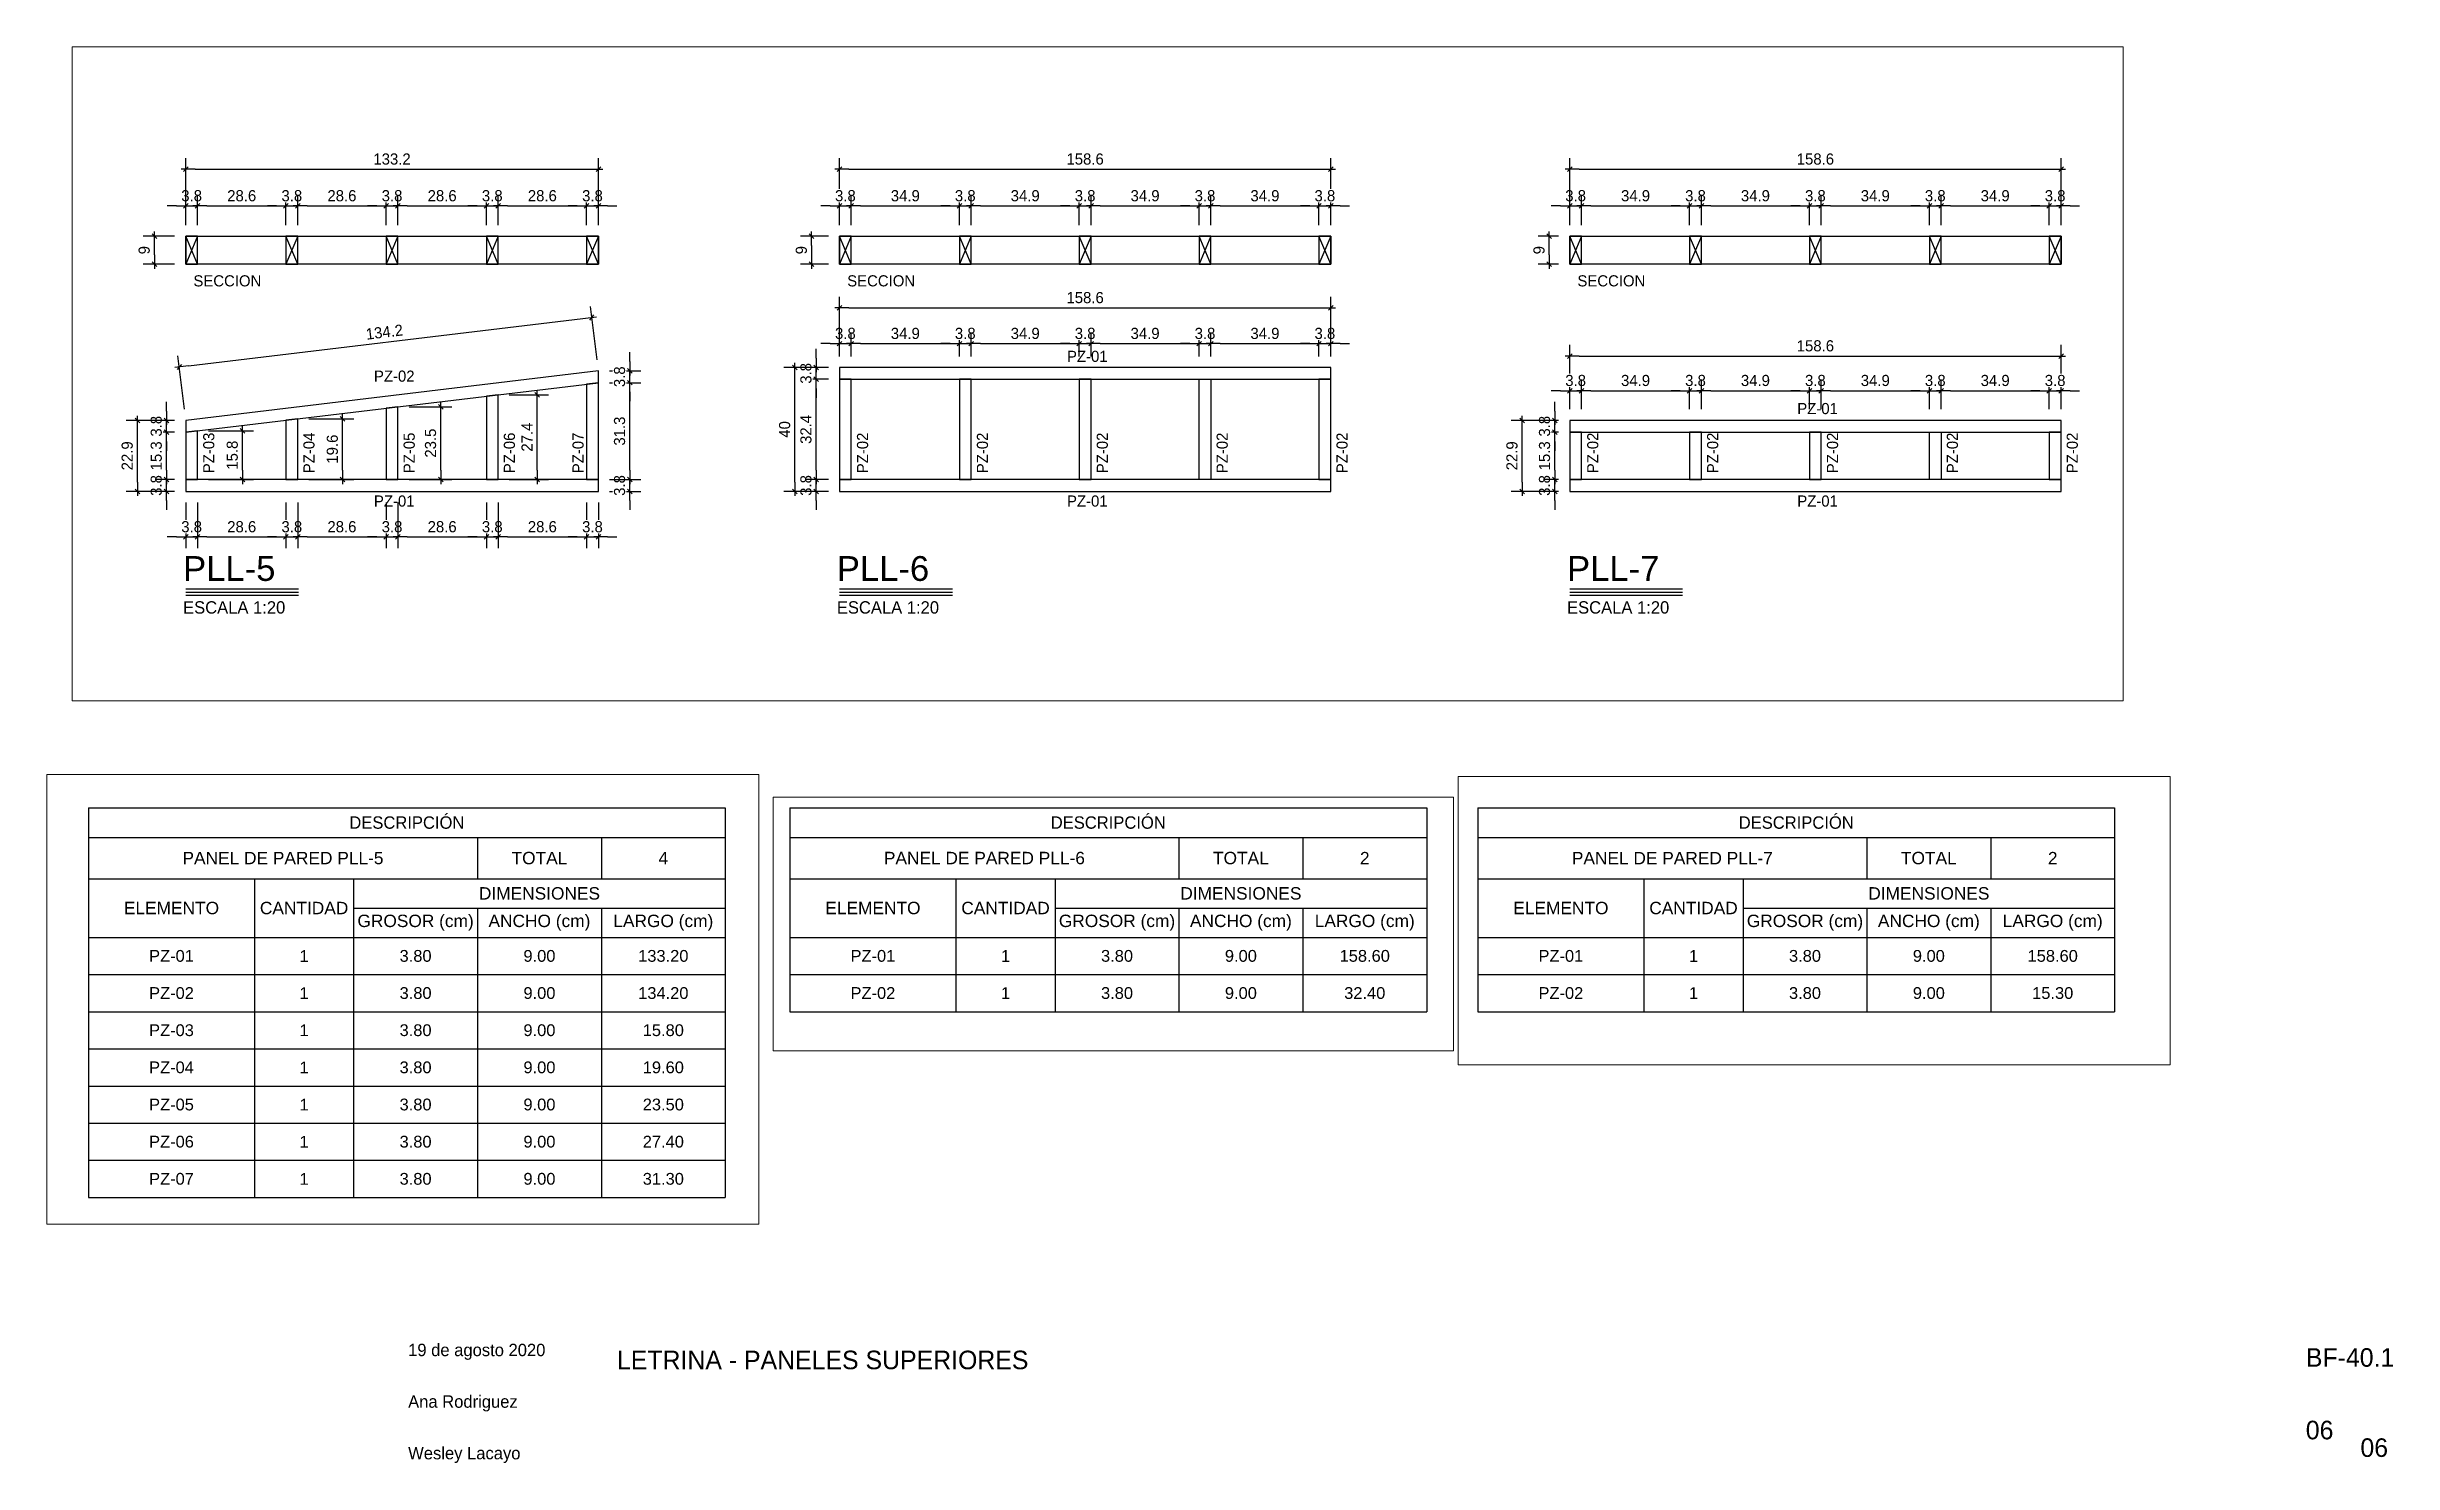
# Paper-space layout '06' of a CAD drawing. Header units: millimetres. Extents: x 92.1 to 129.9, y 309.4 to 332.3.
# The model-space entities are those that its viewports show. They can reach past a viewport. Long polylines and large blocks are cut down to what shows.
import ezdxf
from ezdxf.enums import TextEntityAlignment as Align

# ---------------------------------------------------------------- set-up
doc = ezdxf.new("R2010")
doc.units = ezdxf.units.MM
for name, color, linetype in [('0 @ 0.2', 7, 'Continuous'), ('cotas', 1, 'Continuous'), ('PANELES', 2, 'Continuous'), ('TEXTO', 2, 'Continuous'), ('TEXTO @ 0.2', 2, 'Continuous'), ('TEXTOS TITULOS @ 0.2', 3, 'Continuous')]:
    doc.layers.add(name, color=color, linetype=linetype)
doc.styles.add('century gothic', font='GOTHIC.TTF')
doc.styles.add('NOTAS', font='GOTHIC.TTF')
doc.styles.add('SMCtitulos', font='sanss___.ttf')
doc.styles.get("Standard").update_dxf_attribs({"font": 'arial.ttf'})
doc.dimstyles.new('ANOTATIVE CM SMCONSTRUCCIONES', dxfattribs={"dimscale": 0, "dimtxt": 0.18, "dimasz": 0.15, "dimexe": 0.18, "dimexo": 0.18, "dimgap": 0.07, "dimtad": 1, "dimdec": 1, "dimlfac": 100, "dimdsep": 46, "dimtxsty": 'century gothic', "dimblk1": 'FLECHA1', "dimblk2": 'FLECHA1', "dimsah": 1, "dimcen": 0.18, "dimdle": 0.075, "dimclrd": 1, "dimclre": 1, "dimclrt": 2, "dimaunit": 1, "dimadec": 0, "dimazin": 2, "dimtfac": 0.75, "dimtdec": 1, "dimtix": 1, "dimtmove": 2, "dimatfit": 3, "dimfxl": 0.09, "dimtvp": 1.5, "dimtfill": 1, "dimtolj": 1, "dimtzin": 0, "dimarcsym": 0})

psp = doc.layouts.new('06')

# ---------------------------------------------------------------- texts
at = {"layer": 'TEXTO', "color": 2, "attachment_point": 1, "style": 'century gothic'}
for s, insert, char_height, width in [('19 de agosto 2020', (97.885, 311.32), 0.2, 3.7301), ('{\\H3.3333x;LETRINA - PANELES SUPERIORES}', (101.257, 311.209), 0.09, 8.48229), ('BF-40.1', (128.526, 311.249), 0.3, 3.7301), ('Ana Rodriguez', (97.885, 310.487), 0.2, 3.7301), ('06', (128.524, 310.077), 0.3, 3.7301), ('Wesley Lacayo', (97.885, 309.654), 0.2, 3.7301), ('06', (129.406, 309.793), 0.3, 3.7301)]:
    psp.add_mtext(s, dxfattribs=dict(at, insert=insert, char_height=char_height, width=width))

msp = doc.modelspace()

# ---------------------------------------------------------------- texts
at = {"layer": 'TEXTO @ 0.2', "color": 2, "char_height": 0.036, "width": 0.271168, "attachment_point": 1, "style": 'century gothic'}
for s, insert in [('SECCION', (19486.4304, 4524.1969)), ('SECCION', (19488.5416, 4524.1969)), ('SECCION', (19490.8996, 4524.1969)), ('PZ-01 ', (19489.2514, 4523.4857)), ('PZ-01 ', (19491.6095, 4523.4857))]:
    msp.add_mtext(s, dxfattribs=dict(at, insert=insert))
at = {"layer": 'TEXTO @ 0.2', "color": 2, "char_height": 0.036, "width": 0.271168, "attachment_point": 1, "rotation": 90, "style": 'century gothic'}
for s, insert in [('PZ-03', (19486.4619, 4523.5576)), ('PZ-04', (19486.7855, 4523.5576)), ('PZ-05', (19487.1091, 4523.5576)), ('PZ-06', (19487.4327, 4523.5576)), ('PZ-07', (19487.6544, 4523.5576)), ('PZ-02', (19488.5731, 4523.5576)), ('PZ-02', (19488.9602, 4523.5576)), ('PZ-02', (19489.3473, 4523.5576)), ('PZ-02', (19489.7344, 4523.5576)), ('PZ-02', (19490.1215, 4523.5576)), ('PZ-02', (19490.9311, 4523.5576)), ('PZ-02', (19491.3182, 4523.5576)), ('PZ-02', (19491.7053, 4523.5576)), ('PZ-02', (19492.0924, 4523.5576)), ('PZ-02', (19492.4795, 4523.5576))]:
    msp.add_mtext(s, dxfattribs=dict(at, insert=insert))

# ---------------------------------------------------------------- blocks, each defined once
blk = doc.blocks.new('*U701')
at = {"color": 2}
blk.add_line((0, 0.052), (1.823, 0.052), dxfattribs=at)
at = {"color": 250}
blk.add_line((0, 0), (1.823, 0), dxfattribs=at)
at = {"color": 7}
blk.add_line((0, -0.047), (1.823, -0.047), dxfattribs=at)
at = {"color": 0, "linetype": 'ByBlock', "lineweight": -2, "style": 'NOTAS'}
for tag, p in [('1TITLE', (0.027, 1.014)), ('2TITLE', (-0.043, 0.181))]:
    blk.add_attdef(tag, p, '', height=0.3, dxfattribs=at)
blk.add_attdef('SCALE', text='', height=0.18, dxfattribs=at).set_placement((-0.043, -0.148), align=Align.TOP_LEFT)
blk = doc.blocks.new('LL')
at = {"layer": 'PANELES'}
for p, q in [((19468.3744, 4520.8214), (19468.4124, 4520.7314)), ((19468.3744, 4520.7314), (19468.4124, 4520.8214))]:
    blk.add_line(p, q, dxfattribs=at)
blk.add_lwpolyline([(19468.3744, 4520.7314), (19468.4124, 4520.7314), (19468.4124, 4520.8214), (19468.3744, 4520.8214)], close=True, dxfattribs=at)
blk = doc.blocks.new('FLECHA1')
at = {"color": 1}
blk.add_line((-1, 0), (0.5, 0), dxfattribs=at)
at = {"color": 4}
blk.add_line((-0.25, -0.25), (0.25, 0.25), dxfattribs=at)
blk = doc.blocks.new('*D939')
at = {"color": 1, "lineweight": -2, "transparency": 16777216}
for p, q in [((19486.3696, 4524.3229), (19486.2685, 4524.3229)), ((19486.3045, 4524.2629), (19486.3045, 4524.2929)), ((19486.3696, 4524.2329), (19486.2685, 4524.2329))]:
    blk.add_line(p, q, dxfattribs=at)
at = {"layer": 'Defpoints', "color": 0, "transparency": 16777216}
for p in [(19486.4056, 4524.3229), (19486.4056, 4524.2329)]:
    blk.add_point(p, dxfattribs=at)
at = {"color": 1, "lineweight": -2, "transparency": 16777216, "xscale": 0.03, "yscale": 0.03, "zscale": 0.03}
for p, rotation in [((19486.3045, 4524.3229), 90), ((19486.3045, 4524.2329), 270)]:
    blk.add_blockref('FLECHA1', p, dxfattribs=dict(at, rotation=rotation))
at = {"color": 2, "transparency": 16777216, "insert": (19486.2716, 4524.2779), "char_height": 0.036, "attachment_point": 5, "rotation": 90, "style": 'century gothic', "bg_fill": 3, "box_fill_scale": 1.1, "bg_fill_color": 256, "bg_fill_true_color": 13158600, "bg_fill_transparency": 0}
blk.add_mtext('\\A1;9', dxfattribs=at)
at = {"layer": 'Defpoints', "color": 0, "transparency": 16777216}
blk.add_point((19486.3045, 4524.3229), dxfattribs=at)
blk = doc.blocks.new('*D940')
at = {"color": 1, "lineweight": -2, "transparency": 16777216}
for p, q in [((19486.3756, 4524.4207), (19486.3456, 4524.4207)), ((19486.4056, 4524.3589), (19486.4056, 4524.4567)), ((19486.4056, 4524.4207), (19486.4436, 4524.4207)), ((19486.4436, 4524.3589), (19486.4436, 4524.4567)), ((19486.4736, 4524.4207), (19486.5036, 4524.4207))]:
    blk.add_line(p, q, dxfattribs=at)
at = {"layer": 'Defpoints', "color": 0, "transparency": 16777216}
for p in [(19486.4056, 4524.3229), (19486.4436, 4524.3229)]:
    blk.add_point(p, dxfattribs=at)
at = {"color": 1, "lineweight": -2, "transparency": 16777216, "xscale": 0.03, "yscale": 0.03, "zscale": 0.03}
blk.add_blockref('FLECHA1', (19486.4056, 4524.4207), dxfattribs=at)
at = {"color": 1, "lineweight": -2, "transparency": 16777216, "xscale": 0.03, "yscale": 0.03, "zscale": 0.03, "rotation": 180}
blk.add_blockref('FLECHA1', (19486.4436, 4524.4207), dxfattribs=at)
at = {"color": 2, "transparency": 16777216, "insert": (19486.4246, 4524.4536), "char_height": 0.036, "attachment_point": 5, "style": 'century gothic', "bg_fill": 3, "box_fill_scale": 1.1, "bg_fill_color": 256, "bg_fill_true_color": 13158600, "bg_fill_transparency": 0}
blk.add_mtext('\\A1;3.8', dxfattribs=at)
at = {"layer": 'Defpoints', "color": 0, "transparency": 16777216}
blk.add_point((19486.4436, 4524.4207), dxfattribs=at)
blk = doc.blocks.new('*D941')
at = {"color": 1, "lineweight": -2, "transparency": 16777216}
for p, q in [((19486.4436, 4524.3589), (19486.4436, 4524.4567)), ((19486.4736, 4524.4207), (19486.6992, 4524.4207)), ((19486.7292, 4524.3589), (19486.7292, 4524.4567))]:
    blk.add_line(p, q, dxfattribs=at)
at = {"layer": 'Defpoints', "color": 0, "transparency": 16777216}
for p in [(19486.7292, 4524.4207), (19486.4436, 4524.3229), (19486.7292, 4524.3229)]:
    blk.add_point(p, dxfattribs=at)
at = {"color": 1, "lineweight": -2, "transparency": 16777216, "xscale": 0.03, "yscale": 0.03, "zscale": 0.03, "rotation": 180}
blk.add_blockref('FLECHA1', (19486.4436, 4524.4207), dxfattribs=at)
at = {"color": 1, "lineweight": -2, "transparency": 16777216, "xscale": 0.03, "yscale": 0.03, "zscale": 0.03}
blk.add_blockref('FLECHA1', (19486.7292, 4524.4207), dxfattribs=at)
at = {"color": 2, "transparency": 16777216, "insert": (19486.5864, 4524.4536), "char_height": 0.036, "attachment_point": 5, "style": 'century gothic', "bg_fill": 3, "box_fill_scale": 1.1, "bg_fill_color": 256, "bg_fill_true_color": 13158600, "bg_fill_transparency": 0}
blk.add_mtext('\\A1;28.6', dxfattribs=at)
blk = doc.blocks.new('*D942')
at = {"color": 1, "lineweight": -2, "transparency": 16777216}
for p, q in [((19486.6992, 4524.4207), (19486.6692, 4524.4207)), ((19486.7292, 4524.3589), (19486.7292, 4524.4567)), ((19486.7292, 4524.4207), (19486.7672, 4524.4207)), ((19486.7672, 4524.3589), (19486.7672, 4524.4567)), ((19486.7972, 4524.4207), (19486.8272, 4524.4207))]:
    blk.add_line(p, q, dxfattribs=at)
at = {"layer": 'Defpoints', "color": 0, "transparency": 16777216}
for p in [(19486.7292, 4524.3229), (19486.7672, 4524.3229)]:
    blk.add_point(p, dxfattribs=at)
at = {"color": 1, "lineweight": -2, "transparency": 16777216, "xscale": 0.03, "yscale": 0.03, "zscale": 0.03}
blk.add_blockref('FLECHA1', (19486.7292, 4524.4207), dxfattribs=at)
at = {"color": 1, "lineweight": -2, "transparency": 16777216, "xscale": 0.03, "yscale": 0.03, "zscale": 0.03, "rotation": 180}
blk.add_blockref('FLECHA1', (19486.7672, 4524.4207), dxfattribs=at)
at = {"color": 2, "transparency": 16777216, "insert": (19486.7482, 4524.4536), "char_height": 0.036, "attachment_point": 5, "style": 'century gothic', "bg_fill": 3, "box_fill_scale": 1.1, "bg_fill_color": 256, "bg_fill_true_color": 13158600, "bg_fill_transparency": 0}
blk.add_mtext('\\A1;3.8', dxfattribs=at)
at = {"layer": 'Defpoints', "color": 0, "transparency": 16777216}
blk.add_point((19486.7672, 4524.4207), dxfattribs=at)
blk = doc.blocks.new('*D943')
at = {"color": 1, "lineweight": -2, "transparency": 16777216}
for p, q in [((19486.7672, 4524.3589), (19486.7672, 4524.4567)), ((19486.7972, 4524.4207), (19487.0228, 4524.4207)), ((19487.0528, 4524.3589), (19487.0528, 4524.4567))]:
    blk.add_line(p, q, dxfattribs=at)
at = {"layer": 'Defpoints', "color": 0, "transparency": 16777216}
for p in [(19487.0528, 4524.4207), (19486.7672, 4524.3229), (19487.0528, 4524.3229)]:
    blk.add_point(p, dxfattribs=at)
at = {"color": 1, "lineweight": -2, "transparency": 16777216, "xscale": 0.03, "yscale": 0.03, "zscale": 0.03, "rotation": 180}
blk.add_blockref('FLECHA1', (19486.7672, 4524.4207), dxfattribs=at)
at = {"color": 1, "lineweight": -2, "transparency": 16777216, "xscale": 0.03, "yscale": 0.03, "zscale": 0.03}
blk.add_blockref('FLECHA1', (19487.0528, 4524.4207), dxfattribs=at)
at = {"color": 2, "transparency": 16777216, "insert": (19486.91, 4524.4536), "char_height": 0.036, "attachment_point": 5, "style": 'century gothic', "bg_fill": 3, "box_fill_scale": 1.1, "bg_fill_color": 256, "bg_fill_true_color": 13158600, "bg_fill_transparency": 0}
blk.add_mtext('\\A1;28.6', dxfattribs=at)
blk = doc.blocks.new('*D944')
at = {"color": 1, "lineweight": -2, "transparency": 16777216}
for p, q in [((19487.0228, 4524.4207), (19486.9928, 4524.4207)), ((19487.0528, 4524.3589), (19487.0528, 4524.4567)), ((19487.0528, 4524.4207), (19487.0908, 4524.4207)), ((19487.0908, 4524.3589), (19487.0908, 4524.4567)), ((19487.1208, 4524.4207), (19487.1508, 4524.4207))]:
    blk.add_line(p, q, dxfattribs=at)
at = {"layer": 'Defpoints', "color": 0, "transparency": 16777216}
for p in [(19487.0528, 4524.3229), (19487.0908, 4524.3229)]:
    blk.add_point(p, dxfattribs=at)
at = {"color": 1, "lineweight": -2, "transparency": 16777216, "xscale": 0.03, "yscale": 0.03, "zscale": 0.03}
blk.add_blockref('FLECHA1', (19487.0528, 4524.4207), dxfattribs=at)
at = {"color": 1, "lineweight": -2, "transparency": 16777216, "xscale": 0.03, "yscale": 0.03, "zscale": 0.03, "rotation": 180}
blk.add_blockref('FLECHA1', (19487.0908, 4524.4207), dxfattribs=at)
at = {"color": 2, "transparency": 16777216, "insert": (19487.0718, 4524.4536), "char_height": 0.036, "attachment_point": 5, "style": 'century gothic', "bg_fill": 3, "box_fill_scale": 1.1, "bg_fill_color": 256, "bg_fill_true_color": 13158600, "bg_fill_transparency": 0}
blk.add_mtext('\\A1;3.8', dxfattribs=at)
at = {"layer": 'Defpoints', "color": 0, "transparency": 16777216}
blk.add_point((19487.0908, 4524.4207), dxfattribs=at)
blk = doc.blocks.new('*D945')
at = {"color": 1, "lineweight": -2, "transparency": 16777216}
for p, q in [((19487.0908, 4524.3589), (19487.0908, 4524.4567)), ((19487.1208, 4524.4207), (19487.3464, 4524.4207)), ((19487.3764, 4524.3589), (19487.3764, 4524.4567))]:
    blk.add_line(p, q, dxfattribs=at)
at = {"layer": 'Defpoints', "color": 0, "transparency": 16777216}
for p in [(19487.3764, 4524.4207), (19487.0908, 4524.3229), (19487.3764, 4524.3229)]:
    blk.add_point(p, dxfattribs=at)
at = {"color": 1, "lineweight": -2, "transparency": 16777216, "xscale": 0.03, "yscale": 0.03, "zscale": 0.03, "rotation": 180}
blk.add_blockref('FLECHA1', (19487.0908, 4524.4207), dxfattribs=at)
at = {"color": 1, "lineweight": -2, "transparency": 16777216, "xscale": 0.03, "yscale": 0.03, "zscale": 0.03}
blk.add_blockref('FLECHA1', (19487.3764, 4524.4207), dxfattribs=at)
at = {"color": 2, "transparency": 16777216, "insert": (19487.2336, 4524.4536), "char_height": 0.036, "attachment_point": 5, "style": 'century gothic', "bg_fill": 3, "box_fill_scale": 1.1, "bg_fill_color": 256, "bg_fill_true_color": 13158600, "bg_fill_transparency": 0}
blk.add_mtext('\\A1;28.6', dxfattribs=at)
blk = doc.blocks.new('*D946')
at = {"color": 1, "lineweight": -2, "transparency": 16777216}
for p, q in [((19487.3464, 4524.4207), (19487.3164, 4524.4207)), ((19487.3764, 4524.3589), (19487.3764, 4524.4567)), ((19487.3764, 4524.4207), (19487.4144, 4524.4207)), ((19487.4144, 4524.3589), (19487.4144, 4524.4567)), ((19487.4444, 4524.4207), (19487.4744, 4524.4207))]:
    blk.add_line(p, q, dxfattribs=at)
at = {"layer": 'Defpoints', "color": 0, "transparency": 16777216}
for p in [(19487.3764, 4524.3229), (19487.4144, 4524.3229)]:
    blk.add_point(p, dxfattribs=at)
at = {"color": 1, "lineweight": -2, "transparency": 16777216, "xscale": 0.03, "yscale": 0.03, "zscale": 0.03}
blk.add_blockref('FLECHA1', (19487.3764, 4524.4207), dxfattribs=at)
at = {"color": 1, "lineweight": -2, "transparency": 16777216, "xscale": 0.03, "yscale": 0.03, "zscale": 0.03, "rotation": 180}
blk.add_blockref('FLECHA1', (19487.4144, 4524.4207), dxfattribs=at)
at = {"color": 2, "transparency": 16777216, "insert": (19487.3954, 4524.4536), "char_height": 0.036, "attachment_point": 5, "style": 'century gothic', "bg_fill": 3, "box_fill_scale": 1.1, "bg_fill_color": 256, "bg_fill_true_color": 13158600, "bg_fill_transparency": 0}
blk.add_mtext('\\A1;3.8', dxfattribs=at)
at = {"layer": 'Defpoints', "color": 0, "transparency": 16777216}
blk.add_point((19487.4144, 4524.4207), dxfattribs=at)
blk = doc.blocks.new('*D947')
at = {"color": 1, "lineweight": -2, "transparency": 16777216}
for p, q in [((19487.4144, 4524.3589), (19487.4144, 4524.4567)), ((19487.4444, 4524.4207), (19487.67, 4524.4207)), ((19487.7, 4524.3589), (19487.7, 4524.4567))]:
    blk.add_line(p, q, dxfattribs=at)
at = {"layer": 'Defpoints', "color": 0, "transparency": 16777216}
for p in [(19487.7, 4524.4207), (19487.4144, 4524.3229), (19487.7, 4524.3229)]:
    blk.add_point(p, dxfattribs=at)
at = {"color": 1, "lineweight": -2, "transparency": 16777216, "xscale": 0.03, "yscale": 0.03, "zscale": 0.03, "rotation": 180}
blk.add_blockref('FLECHA1', (19487.4144, 4524.4207), dxfattribs=at)
at = {"color": 1, "lineweight": -2, "transparency": 16777216, "xscale": 0.03, "yscale": 0.03, "zscale": 0.03}
blk.add_blockref('FLECHA1', (19487.7, 4524.4207), dxfattribs=at)
at = {"color": 2, "transparency": 16777216, "insert": (19487.5572, 4524.4536), "char_height": 0.036, "attachment_point": 5, "style": 'century gothic', "bg_fill": 3, "box_fill_scale": 1.1, "bg_fill_color": 256, "bg_fill_true_color": 13158600, "bg_fill_transparency": 0}
blk.add_mtext('\\A1;28.6', dxfattribs=at)
blk = doc.blocks.new('*D948')
at = {"color": 1, "lineweight": -2, "transparency": 16777216}
for p, q in [((19487.67, 4524.4207), (19487.64, 4524.4207)), ((19487.7, 4524.3589), (19487.7, 4524.4567)), ((19487.7, 4524.4207), (19487.738, 4524.4207)), ((19487.738, 4524.3589), (19487.738, 4524.4567)), ((19487.768, 4524.4207), (19487.798, 4524.4207))]:
    blk.add_line(p, q, dxfattribs=at)
at = {"layer": 'Defpoints', "color": 0, "transparency": 16777216}
for p in [(19487.7, 4524.3229), (19487.738, 4524.3229)]:
    blk.add_point(p, dxfattribs=at)
at = {"color": 1, "lineweight": -2, "transparency": 16777216, "xscale": 0.03, "yscale": 0.03, "zscale": 0.03}
blk.add_blockref('FLECHA1', (19487.7, 4524.4207), dxfattribs=at)
at = {"color": 1, "lineweight": -2, "transparency": 16777216, "xscale": 0.03, "yscale": 0.03, "zscale": 0.03, "rotation": 180}
blk.add_blockref('FLECHA1', (19487.738, 4524.4207), dxfattribs=at)
at = {"color": 2, "transparency": 16777216, "insert": (19487.719, 4524.4536), "char_height": 0.036, "attachment_point": 5, "style": 'century gothic', "bg_fill": 3, "box_fill_scale": 1.1, "bg_fill_color": 256, "bg_fill_true_color": 13158600, "bg_fill_transparency": 0}
blk.add_mtext('\\A1;3.8', dxfattribs=at)
at = {"layer": 'Defpoints', "color": 0, "transparency": 16777216}
blk.add_point((19487.738, 4524.4207), dxfattribs=at)
blk = doc.blocks.new('*D949')
at = {"color": 1, "lineweight": -2, "transparency": 16777216}
for p, q in [((19486.4056, 4524.3589), (19486.4056, 4524.5752)), ((19487.738, 4524.3589), (19487.738, 4524.5752)), ((19486.4356, 4524.5392), (19487.708, 4524.5392))]:
    blk.add_line(p, q, dxfattribs=at)
at = {"layer": 'Defpoints', "color": 0, "transparency": 16777216}
for p in [(19487.738, 4524.5392), (19486.4056, 4524.3229), (19487.738, 4524.3229)]:
    blk.add_point(p, dxfattribs=at)
at = {"color": 1, "lineweight": -2, "transparency": 16777216, "xscale": 0.03, "yscale": 0.03, "zscale": 0.03, "rotation": 180}
blk.add_blockref('FLECHA1', (19486.4056, 4524.5392), dxfattribs=at)
at = {"color": 1, "lineweight": -2, "transparency": 16777216, "xscale": 0.03, "yscale": 0.03, "zscale": 0.03}
blk.add_blockref('FLECHA1', (19487.738, 4524.5392), dxfattribs=at)
at = {"color": 2, "transparency": 16777216, "insert": (19487.0718, 4524.5721), "char_height": 0.036, "attachment_point": 5, "style": 'century gothic', "bg_fill": 3, "box_fill_scale": 1.1, "bg_fill_color": 256, "bg_fill_true_color": 13158600, "bg_fill_transparency": 0}
blk.add_mtext('\\A1;133.2', dxfattribs=at)
blk = doc.blocks.new('*D950')
at = {"color": 1, "lineweight": -2, "transparency": 16777216}
for p, q in [((19488.4807, 4524.3229), (19488.3905, 4524.3229)), ((19488.4265, 4524.2929), (19488.4265, 4524.2629)), ((19488.4807, 4524.2329), (19488.3905, 4524.2329))]:
    blk.add_line(p, q, dxfattribs=at)
at = {"layer": 'Defpoints', "color": 0, "transparency": 16777216}
for p in [(19488.5167, 4524.3229), (19488.5167, 4524.2329)]:
    blk.add_point(p, dxfattribs=at)
at = {"color": 1, "lineweight": -2, "transparency": 16777216, "xscale": 0.03, "yscale": 0.03, "zscale": 0.03}
for p, rotation in [((19488.4265, 4524.3229), 90), ((19488.4265, 4524.2329), 270)]:
    blk.add_blockref('FLECHA1', p, dxfattribs=dict(at, rotation=rotation))
at = {"color": 2, "transparency": 16777216, "insert": (19488.3936, 4524.2779), "char_height": 0.036, "attachment_point": 5, "rotation": 90, "style": 'century gothic', "bg_fill": 3, "box_fill_scale": 1.1, "bg_fill_color": 256, "bg_fill_true_color": 13158600, "bg_fill_transparency": 0}
blk.add_mtext('\\A1;9', dxfattribs=at)
at = {"layer": 'Defpoints', "color": 0, "transparency": 16777216}
blk.add_point((19488.4265, 4524.2329), dxfattribs=at)
blk = doc.blocks.new('*D951')
at = {"color": 1, "lineweight": -2, "transparency": 16777216}
for p, q in [((19488.5167, 4524.3589), (19488.5167, 4524.5752)), ((19490.1031, 4524.3589), (19490.1031, 4524.5752)), ((19488.5467, 4524.5392), (19490.0731, 4524.5392))]:
    blk.add_line(p, q, dxfattribs=at)
at = {"layer": 'Defpoints', "color": 0, "transparency": 16777216}
for p in [(19490.1031, 4524.5392), (19488.5167, 4524.3229), (19490.1031, 4524.3229)]:
    blk.add_point(p, dxfattribs=at)
at = {"color": 1, "lineweight": -2, "transparency": 16777216, "xscale": 0.03, "yscale": 0.03, "zscale": 0.03, "rotation": 180}
blk.add_blockref('FLECHA1', (19488.5167, 4524.5392), dxfattribs=at)
at = {"color": 1, "lineweight": -2, "transparency": 16777216, "xscale": 0.03, "yscale": 0.03, "zscale": 0.03}
blk.add_blockref('FLECHA1', (19490.1031, 4524.5392), dxfattribs=at)
at = {"color": 2, "transparency": 16777216, "insert": (19489.3099, 4524.5721), "char_height": 0.036, "attachment_point": 5, "style": 'century gothic', "bg_fill": 3, "box_fill_scale": 1.1, "bg_fill_color": 256, "bg_fill_true_color": 13158600, "bg_fill_transparency": 0}
blk.add_mtext('\\A1;158.6', dxfattribs=at)
blk = doc.blocks.new('*D952')
at = {"color": 1, "lineweight": -2, "transparency": 16777216}
for p, q in [((19488.4867, 4524.4207), (19488.4567, 4524.4207)), ((19488.5167, 4524.3589), (19488.5167, 4524.4567)), ((19488.5167, 4524.4207), (19488.5547, 4524.4207)), ((19488.5547, 4524.3589), (19488.5547, 4524.4567)), ((19488.5847, 4524.4207), (19488.6147, 4524.4207))]:
    blk.add_line(p, q, dxfattribs=at)
at = {"layer": 'Defpoints', "color": 0, "transparency": 16777216}
for p in [(19488.5167, 4524.3229), (19488.5547, 4524.3229)]:
    blk.add_point(p, dxfattribs=at)
at = {"color": 1, "lineweight": -2, "transparency": 16777216, "xscale": 0.03, "yscale": 0.03, "zscale": 0.03}
blk.add_blockref('FLECHA1', (19488.5167, 4524.4207), dxfattribs=at)
at = {"color": 1, "lineweight": -2, "transparency": 16777216, "xscale": 0.03, "yscale": 0.03, "zscale": 0.03, "rotation": 180}
blk.add_blockref('FLECHA1', (19488.5547, 4524.4207), dxfattribs=at)
at = {"color": 2, "transparency": 16777216, "insert": (19488.5357, 4524.4536), "char_height": 0.036, "attachment_point": 5, "style": 'century gothic', "bg_fill": 3, "box_fill_scale": 1.1, "bg_fill_color": 256, "bg_fill_true_color": 13158600, "bg_fill_transparency": 0}
blk.add_mtext('\\A1;3.8', dxfattribs=at)
at = {"layer": 'Defpoints', "color": 0, "transparency": 16777216}
blk.add_point((19488.5547, 4524.4207), dxfattribs=at)
blk = doc.blocks.new('*D953')
at = {"color": 1, "lineweight": -2, "transparency": 16777216}
for p, q in [((19488.5547, 4524.3589), (19488.5547, 4524.4567)), ((19488.5847, 4524.4207), (19488.8738, 4524.4207)), ((19488.9038, 4524.3589), (19488.9038, 4524.4567))]:
    blk.add_line(p, q, dxfattribs=at)
at = {"layer": 'Defpoints', "color": 0, "transparency": 16777216}
for p in [(19488.9038, 4524.4207), (19488.5547, 4524.3229), (19488.9038, 4524.3229)]:
    blk.add_point(p, dxfattribs=at)
at = {"color": 1, "lineweight": -2, "transparency": 16777216, "xscale": 0.03, "yscale": 0.03, "zscale": 0.03, "rotation": 180}
blk.add_blockref('FLECHA1', (19488.5547, 4524.4207), dxfattribs=at)
at = {"color": 1, "lineweight": -2, "transparency": 16777216, "xscale": 0.03, "yscale": 0.03, "zscale": 0.03}
blk.add_blockref('FLECHA1', (19488.9038, 4524.4207), dxfattribs=at)
at = {"color": 2, "transparency": 16777216, "insert": (19488.7293, 4524.4536), "char_height": 0.036, "attachment_point": 5, "style": 'century gothic', "bg_fill": 3, "box_fill_scale": 1.1, "bg_fill_color": 256, "bg_fill_true_color": 13158600, "bg_fill_transparency": 0}
blk.add_mtext('\\A1;34.9', dxfattribs=at)
blk = doc.blocks.new('*D954')
at = {"color": 1, "lineweight": -2, "transparency": 16777216}
for p, q in [((19488.8738, 4524.4207), (19488.8438, 4524.4207)), ((19488.9038, 4524.3589), (19488.9038, 4524.4567)), ((19488.9038, 4524.4207), (19488.9418, 4524.4207)), ((19488.9418, 4524.3589), (19488.9418, 4524.4567)), ((19488.9718, 4524.4207), (19489.0018, 4524.4207))]:
    blk.add_line(p, q, dxfattribs=at)
at = {"layer": 'Defpoints', "color": 0, "transparency": 16777216}
for p in [(19488.9038, 4524.3229), (19488.9418, 4524.3229)]:
    blk.add_point(p, dxfattribs=at)
at = {"color": 1, "lineweight": -2, "transparency": 16777216, "xscale": 0.03, "yscale": 0.03, "zscale": 0.03}
blk.add_blockref('FLECHA1', (19488.9038, 4524.4207), dxfattribs=at)
at = {"color": 1, "lineweight": -2, "transparency": 16777216, "xscale": 0.03, "yscale": 0.03, "zscale": 0.03, "rotation": 180}
blk.add_blockref('FLECHA1', (19488.9418, 4524.4207), dxfattribs=at)
at = {"color": 2, "transparency": 16777216, "insert": (19488.9228, 4524.4536), "char_height": 0.036, "attachment_point": 5, "style": 'century gothic', "bg_fill": 3, "box_fill_scale": 1.1, "bg_fill_color": 256, "bg_fill_true_color": 13158600, "bg_fill_transparency": 0}
blk.add_mtext('\\A1;3.8', dxfattribs=at)
at = {"layer": 'Defpoints', "color": 0, "transparency": 16777216}
blk.add_point((19488.9418, 4524.4207), dxfattribs=at)
blk = doc.blocks.new('*D955')
at = {"color": 1, "lineweight": -2, "transparency": 16777216}
for p, q in [((19488.9418, 4524.3589), (19488.9418, 4524.4567)), ((19488.9718, 4524.4207), (19489.2609, 4524.4207)), ((19489.2909, 4524.3589), (19489.2909, 4524.4567))]:
    blk.add_line(p, q, dxfattribs=at)
at = {"layer": 'Defpoints', "color": 0, "transparency": 16777216}
for p in [(19489.2909, 4524.4207), (19488.9418, 4524.3229), (19489.2909, 4524.3229)]:
    blk.add_point(p, dxfattribs=at)
at = {"color": 1, "lineweight": -2, "transparency": 16777216, "xscale": 0.03, "yscale": 0.03, "zscale": 0.03, "rotation": 180}
blk.add_blockref('FLECHA1', (19488.9418, 4524.4207), dxfattribs=at)
at = {"color": 1, "lineweight": -2, "transparency": 16777216, "xscale": 0.03, "yscale": 0.03, "zscale": 0.03}
blk.add_blockref('FLECHA1', (19489.2909, 4524.4207), dxfattribs=at)
at = {"color": 2, "transparency": 16777216, "insert": (19489.1164, 4524.4536), "char_height": 0.036, "attachment_point": 5, "style": 'century gothic', "bg_fill": 3, "box_fill_scale": 1.1, "bg_fill_color": 256, "bg_fill_true_color": 13158600, "bg_fill_transparency": 0}
blk.add_mtext('\\A1;34.9', dxfattribs=at)
blk = doc.blocks.new('*D956')
at = {"color": 1, "lineweight": -2, "transparency": 16777216}
for p, q in [((19489.2609, 4524.4207), (19489.2309, 4524.4207)), ((19489.2909, 4524.3589), (19489.2909, 4524.4567)), ((19489.2909, 4524.4207), (19489.3289, 4524.4207)), ((19489.3289, 4524.3589), (19489.3289, 4524.4567)), ((19489.3589, 4524.4207), (19489.3889, 4524.4207))]:
    blk.add_line(p, q, dxfattribs=at)
at = {"layer": 'Defpoints', "color": 0, "transparency": 16777216}
for p in [(19489.2909, 4524.3229), (19489.3289, 4524.3229)]:
    blk.add_point(p, dxfattribs=at)
at = {"color": 1, "lineweight": -2, "transparency": 16777216, "xscale": 0.03, "yscale": 0.03, "zscale": 0.03}
blk.add_blockref('FLECHA1', (19489.2909, 4524.4207), dxfattribs=at)
at = {"color": 1, "lineweight": -2, "transparency": 16777216, "xscale": 0.03, "yscale": 0.03, "zscale": 0.03, "rotation": 180}
blk.add_blockref('FLECHA1', (19489.3289, 4524.4207), dxfattribs=at)
at = {"color": 2, "transparency": 16777216, "insert": (19489.3099, 4524.4536), "char_height": 0.036, "attachment_point": 5, "style": 'century gothic', "bg_fill": 3, "box_fill_scale": 1.1, "bg_fill_color": 256, "bg_fill_true_color": 13158600, "bg_fill_transparency": 0}
blk.add_mtext('\\A1;3.8', dxfattribs=at)
at = {"layer": 'Defpoints', "color": 0, "transparency": 16777216}
blk.add_point((19489.3289, 4524.4207), dxfattribs=at)
blk = doc.blocks.new('*D957')
at = {"color": 1, "lineweight": -2, "transparency": 16777216}
for p, q in [((19489.3289, 4524.3589), (19489.3289, 4524.4567)), ((19489.3589, 4524.4207), (19489.648, 4524.4207)), ((19489.678, 4524.3589), (19489.678, 4524.4567))]:
    blk.add_line(p, q, dxfattribs=at)
at = {"layer": 'Defpoints', "color": 0, "transparency": 16777216}
for p in [(19489.678, 4524.4207), (19489.3289, 4524.3229), (19489.678, 4524.3229)]:
    blk.add_point(p, dxfattribs=at)
at = {"color": 1, "lineweight": -2, "transparency": 16777216, "xscale": 0.03, "yscale": 0.03, "zscale": 0.03, "rotation": 180}
blk.add_blockref('FLECHA1', (19489.3289, 4524.4207), dxfattribs=at)
at = {"color": 1, "lineweight": -2, "transparency": 16777216, "xscale": 0.03, "yscale": 0.03, "zscale": 0.03}
blk.add_blockref('FLECHA1', (19489.678, 4524.4207), dxfattribs=at)
at = {"color": 2, "transparency": 16777216, "insert": (19489.5035, 4524.4536), "char_height": 0.036, "attachment_point": 5, "style": 'century gothic', "bg_fill": 3, "box_fill_scale": 1.1, "bg_fill_color": 256, "bg_fill_true_color": 13158600, "bg_fill_transparency": 0}
blk.add_mtext('\\A1;34.9', dxfattribs=at)
blk = doc.blocks.new('*D958')
at = {"color": 1, "lineweight": -2, "transparency": 16777216}
for p, q in [((19489.648, 4524.4207), (19489.618, 4524.4207)), ((19489.678, 4524.3589), (19489.678, 4524.4567)), ((19489.678, 4524.4207), (19489.716, 4524.4207)), ((19489.716, 4524.3589), (19489.716, 4524.4567)), ((19489.746, 4524.4207), (19489.776, 4524.4207))]:
    blk.add_line(p, q, dxfattribs=at)
at = {"layer": 'Defpoints', "color": 0, "transparency": 16777216}
for p in [(19489.678, 4524.3229), (19489.716, 4524.3229)]:
    blk.add_point(p, dxfattribs=at)
at = {"color": 1, "lineweight": -2, "transparency": 16777216, "xscale": 0.03, "yscale": 0.03, "zscale": 0.03}
blk.add_blockref('FLECHA1', (19489.678, 4524.4207), dxfattribs=at)
at = {"color": 1, "lineweight": -2, "transparency": 16777216, "xscale": 0.03, "yscale": 0.03, "zscale": 0.03, "rotation": 180}
blk.add_blockref('FLECHA1', (19489.716, 4524.4207), dxfattribs=at)
at = {"color": 2, "transparency": 16777216, "insert": (19489.697, 4524.4536), "char_height": 0.036, "attachment_point": 5, "style": 'century gothic', "bg_fill": 3, "box_fill_scale": 1.1, "bg_fill_color": 256, "bg_fill_true_color": 13158600, "bg_fill_transparency": 0}
blk.add_mtext('\\A1;3.8', dxfattribs=at)
at = {"layer": 'Defpoints', "color": 0, "transparency": 16777216}
blk.add_point((19489.716, 4524.4207), dxfattribs=at)
blk = doc.blocks.new('*D959')
at = {"color": 1, "lineweight": -2, "transparency": 16777216}
for p, q in [((19489.716, 4524.3589), (19489.716, 4524.4567)), ((19489.746, 4524.4207), (19490.0351, 4524.4207)), ((19490.0651, 4524.3589), (19490.0651, 4524.4567))]:
    blk.add_line(p, q, dxfattribs=at)
at = {"layer": 'Defpoints', "color": 0, "transparency": 16777216}
for p in [(19490.0651, 4524.4207), (19489.716, 4524.3229), (19490.0651, 4524.3229)]:
    blk.add_point(p, dxfattribs=at)
at = {"color": 1, "lineweight": -2, "transparency": 16777216, "xscale": 0.03, "yscale": 0.03, "zscale": 0.03, "rotation": 180}
blk.add_blockref('FLECHA1', (19489.716, 4524.4207), dxfattribs=at)
at = {"color": 1, "lineweight": -2, "transparency": 16777216, "xscale": 0.03, "yscale": 0.03, "zscale": 0.03}
blk.add_blockref('FLECHA1', (19490.0651, 4524.4207), dxfattribs=at)
at = {"color": 2, "transparency": 16777216, "insert": (19489.8906, 4524.4536), "char_height": 0.036, "attachment_point": 5, "style": 'century gothic', "bg_fill": 3, "box_fill_scale": 1.1, "bg_fill_color": 256, "bg_fill_true_color": 13158600, "bg_fill_transparency": 0}
blk.add_mtext('\\A1;34.9', dxfattribs=at)
blk = doc.blocks.new('*D960')
at = {"color": 1, "lineweight": -2, "transparency": 16777216}
for p, q in [((19490.0351, 4524.4207), (19490.0051, 4524.4207)), ((19490.0651, 4524.3589), (19490.0651, 4524.4567)), ((19490.0651, 4524.4207), (19490.1031, 4524.4207)), ((19490.1031, 4524.3589), (19490.1031, 4524.4567)), ((19490.1331, 4524.4207), (19490.1631, 4524.4207))]:
    blk.add_line(p, q, dxfattribs=at)
at = {"layer": 'Defpoints', "color": 0, "transparency": 16777216}
for p in [(19490.0651, 4524.3229), (19490.1031, 4524.3229)]:
    blk.add_point(p, dxfattribs=at)
at = {"color": 1, "lineweight": -2, "transparency": 16777216, "xscale": 0.03, "yscale": 0.03, "zscale": 0.03}
blk.add_blockref('FLECHA1', (19490.0651, 4524.4207), dxfattribs=at)
at = {"color": 1, "lineweight": -2, "transparency": 16777216, "xscale": 0.03, "yscale": 0.03, "zscale": 0.03, "rotation": 180}
blk.add_blockref('FLECHA1', (19490.1031, 4524.4207), dxfattribs=at)
at = {"color": 2, "transparency": 16777216, "insert": (19490.0841, 4524.4536), "char_height": 0.036, "attachment_point": 5, "style": 'century gothic', "bg_fill": 3, "box_fill_scale": 1.1, "bg_fill_color": 256, "bg_fill_true_color": 13158600, "bg_fill_transparency": 0}
blk.add_mtext('\\A1;3.8', dxfattribs=at)
at = {"layer": 'Defpoints', "color": 0, "transparency": 16777216}
blk.add_point((19490.1031, 4524.4207), dxfattribs=at)
blk = doc.blocks.new('*D961')
at = {"color": 1, "lineweight": -2, "transparency": 16777216}
for p, q in [((19486.3434, 4523.567), (19486.3434, 4523.597)), ((19486.3696, 4523.537), (19486.3074, 4523.537)), ((19486.3696, 4523.499), (19486.3074, 4523.499)), ((19486.3434, 4523.499), (19486.3434, 4523.537)), ((19486.3434, 4523.469), (19486.3434, 4523.439))]:
    blk.add_line(p, q, dxfattribs=at)
at = {"layer": 'Defpoints', "color": 0, "transparency": 16777216}
for p in [(19486.4056, 4523.537), (19486.4056, 4523.499)]:
    blk.add_point(p, dxfattribs=at)
at = {"color": 1, "lineweight": -2, "transparency": 16777216, "xscale": 0.03, "yscale": 0.03, "zscale": 0.03}
for p, rotation in [((19486.3434, 4523.537), 270), ((19486.3434, 4523.499), 90)]:
    blk.add_blockref('FLECHA1', p, dxfattribs=dict(at, rotation=rotation))
at = {"color": 2, "transparency": 16777216, "insert": (19486.3105, 4523.518), "char_height": 0.036, "attachment_point": 5, "rotation": 90, "style": 'century gothic', "bg_fill": 3, "box_fill_scale": 1.1, "bg_fill_color": 256, "bg_fill_true_color": 13158600, "bg_fill_transparency": 0}
blk.add_mtext('\\A1;3.8', dxfattribs=at)
at = {"layer": 'Defpoints', "color": 0, "transparency": 16777216}
blk.add_point((19486.3434, 4523.537), dxfattribs=at)
blk = doc.blocks.new('*D962')
at = {"color": 1, "lineweight": -2, "transparency": 16777216}
for p, q in [((19486.3696, 4523.6901), (19486.3074, 4523.6901)), ((19486.3434, 4523.567), (19486.3434, 4523.6601)), ((19486.3696, 4523.537), (19486.3074, 4523.537))]:
    blk.add_line(p, q, dxfattribs=at)
at = {"layer": 'Defpoints', "color": 0, "transparency": 16777216}
for p in [(19486.4056, 4523.6901), (19486.4056, 4523.537)]:
    blk.add_point(p, dxfattribs=at)
at = {"color": 1, "lineweight": -2, "transparency": 16777216, "xscale": 0.03, "yscale": 0.03, "zscale": 0.03}
for p, rotation in [((19486.3434, 4523.6901), 90), ((19486.3434, 4523.537), 270)]:
    blk.add_blockref('FLECHA1', p, dxfattribs=dict(at, rotation=rotation))
at = {"color": 2, "transparency": 16777216, "insert": (19486.3105, 4523.6136), "char_height": 0.036, "attachment_point": 5, "rotation": 90, "style": 'century gothic', "bg_fill": 3, "box_fill_scale": 1.1, "bg_fill_color": 256, "bg_fill_true_color": 13158600, "bg_fill_transparency": 0}
blk.add_mtext('\\A1;15.3', dxfattribs=at)
at = {"layer": 'Defpoints', "color": 0, "transparency": 16777216}
blk.add_point((19486.3434, 4523.6901), dxfattribs=at)
blk = doc.blocks.new('*D963')
at = {"color": 1, "lineweight": -2, "transparency": 16777216}
for p, q in [((19486.3434, 4523.7583), (19486.3434, 4523.7883)), ((19486.3696, 4523.7283), (19486.3074, 4523.7283)), ((19486.3434, 4523.6901), (19486.3434, 4523.7283)), ((19486.3696, 4523.6901), (19486.3074, 4523.6901)), ((19486.3434, 4523.6601), (19486.3434, 4523.6301))]:
    blk.add_line(p, q, dxfattribs=at)
at = {"layer": 'Defpoints', "color": 0, "transparency": 16777216}
for p in [(19486.4056, 4523.7283), (19486.4056, 4523.6901)]:
    blk.add_point(p, dxfattribs=at)
at = {"color": 1, "lineweight": -2, "transparency": 16777216, "xscale": 0.03, "yscale": 0.03, "zscale": 0.03}
for p, rotation in [((19486.3434, 4523.7283), 270), ((19486.3434, 4523.6901), 90)]:
    blk.add_blockref('FLECHA1', p, dxfattribs=dict(at, rotation=rotation))
at = {"color": 2, "transparency": 16777216, "insert": (19486.3105, 4523.7092), "char_height": 0.036, "attachment_point": 5, "rotation": 90, "style": 'century gothic', "bg_fill": 3, "box_fill_scale": 1.1, "bg_fill_color": 256, "bg_fill_true_color": 13158600, "bg_fill_transparency": 0}
blk.add_mtext('\\A1;3.8', dxfattribs=at)
at = {"layer": 'Defpoints', "color": 0, "transparency": 16777216}
blk.add_point((19486.3434, 4523.7283), dxfattribs=at)
blk = doc.blocks.new('*D964')
at = {"color": 1, "lineweight": -2, "transparency": 16777216}
for p, q in [((19486.3696, 4523.7283), (19486.2136, 4523.7283)), ((19486.2496, 4523.529), (19486.2496, 4523.6983)), ((19486.3696, 4523.499), (19486.2136, 4523.499))]:
    blk.add_line(p, q, dxfattribs=at)
at = {"layer": 'Defpoints', "color": 0, "transparency": 16777216}
for p in [(19486.2496, 4523.7283), (19486.4056, 4523.7283), (19486.4056, 4523.499)]:
    blk.add_point(p, dxfattribs=at)
at = {"color": 1, "lineweight": -2, "transparency": 16777216, "xscale": 0.03, "yscale": 0.03, "zscale": 0.03}
for p, rotation in [((19486.2496, 4523.7283), 90), ((19486.2496, 4523.499), 270)]:
    blk.add_blockref('FLECHA1', p, dxfattribs=dict(at, rotation=rotation))
at = {"color": 2, "transparency": 16777216, "insert": (19486.2167, 4523.6137), "char_height": 0.036, "attachment_point": 5, "rotation": 90, "style": 'century gothic', "bg_fill": 3, "box_fill_scale": 1.1, "bg_fill_color": 256, "bg_fill_true_color": 13158600, "bg_fill_transparency": 0}
blk.add_mtext('\\A1;22.9', dxfattribs=at)
blk = doc.blocks.new('*D965')
at = {"color": 1, "lineweight": -2, "transparency": 16777216}
for p, q in [((19487.8395, 4523.567), (19487.8395, 4523.597)), ((19487.774, 4523.537), (19487.8755, 4523.537)), ((19487.774, 4523.499), (19487.8755, 4523.499)), ((19487.8395, 4523.499), (19487.8395, 4523.537)), ((19487.8395, 4523.469), (19487.8395, 4523.439))]:
    blk.add_line(p, q, dxfattribs=at)
at = {"layer": 'Defpoints', "color": 0, "transparency": 16777216}
for p in [(19487.738, 4523.537), (19487.738, 4523.499)]:
    blk.add_point(p, dxfattribs=at)
at = {"color": 1, "lineweight": -2, "transparency": 16777216, "xscale": 0.03, "yscale": 0.03, "zscale": 0.03}
for p, rotation in [((19487.8395, 4523.537), 270), ((19487.8395, 4523.499), 90)]:
    blk.add_blockref('FLECHA1', p, dxfattribs=dict(at, rotation=rotation))
at = {"color": 2, "transparency": 16777216, "insert": (19487.8066, 4523.518), "char_height": 0.036, "attachment_point": 5, "rotation": 90, "style": 'century gothic', "bg_fill": 3, "box_fill_scale": 1.1, "bg_fill_color": 256, "bg_fill_true_color": 13158600, "bg_fill_transparency": 0}
blk.add_mtext('\\A1;3.8', dxfattribs=at)
at = {"layer": 'Defpoints', "color": 0, "transparency": 16777216}
blk.add_point((19487.8395, 4523.537), dxfattribs=at)
blk = doc.blocks.new('*D966')
at = {"color": 1, "lineweight": -2, "transparency": 16777216}
for p, q in [((19487.774, 4523.85), (19487.8755, 4523.85)), ((19487.8395, 4523.567), (19487.8395, 4523.82)), ((19487.774, 4523.537), (19487.8755, 4523.537))]:
    blk.add_line(p, q, dxfattribs=at)
at = {"layer": 'Defpoints', "color": 0, "transparency": 16777216}
for p in [(19487.738, 4523.85), (19487.8395, 4523.85), (19487.738, 4523.537)]:
    blk.add_point(p, dxfattribs=at)
at = {"color": 1, "lineweight": -2, "transparency": 16777216, "xscale": 0.03, "yscale": 0.03, "zscale": 0.03}
for p, rotation in [((19487.8395, 4523.85), 90), ((19487.8395, 4523.537), 270)]:
    blk.add_blockref('FLECHA1', p, dxfattribs=dict(at, rotation=rotation))
at = {"color": 2, "transparency": 16777216, "insert": (19487.8066, 4523.6935), "char_height": 0.036, "attachment_point": 5, "rotation": 90, "style": 'century gothic', "bg_fill": 3, "box_fill_scale": 1.1, "bg_fill_color": 256, "bg_fill_true_color": 13158600, "bg_fill_transparency": 0}
blk.add_mtext('\\A1;31.3', dxfattribs=at)
blk = doc.blocks.new('*D967')
at = {"color": 1, "lineweight": -2, "transparency": 16777216}
for p, q in [((19487.8395, 4523.9183), (19487.8395, 4523.9483)), ((19487.774, 4523.8883), (19487.8755, 4523.8883)), ((19487.8395, 4523.85), (19487.8395, 4523.8883)), ((19487.774, 4523.85), (19487.8755, 4523.85)), ((19487.8395, 4523.82), (19487.8395, 4523.79))]:
    blk.add_line(p, q, dxfattribs=at)
at = {"layer": 'Defpoints', "color": 0, "transparency": 16777216}
for p in [(19487.738, 4523.8883), (19487.738, 4523.85)]:
    blk.add_point(p, dxfattribs=at)
at = {"color": 1, "lineweight": -2, "transparency": 16777216, "xscale": 0.03, "yscale": 0.03, "zscale": 0.03}
for p, rotation in [((19487.8395, 4523.85), 90), ((19487.8395, 4523.8883), 270)]:
    blk.add_blockref('FLECHA1', p, dxfattribs=dict(at, rotation=rotation))
at = {"color": 2, "transparency": 16777216, "insert": (19487.8066, 4523.8691), "char_height": 0.036, "attachment_point": 5, "rotation": 90, "style": 'century gothic', "bg_fill": 3, "box_fill_scale": 1.1, "bg_fill_color": 256, "bg_fill_true_color": 13158600, "bg_fill_transparency": 0}
blk.add_mtext('\\A1;3.8', dxfattribs=at)
at = {"layer": 'Defpoints', "color": 0, "transparency": 16777216}
blk.add_point((19487.8395, 4523.8883), dxfattribs=at)
blk = doc.blocks.new('*D968')
at = {"color": 1, "lineweight": -2, "transparency": 16777216}
for p, q in [((19486.4056, 4523.463), (19486.4056, 4523.3157)), ((19486.4436, 4523.463), (19486.4436, 4523.3157)), ((19486.3756, 4523.3517), (19486.3456, 4523.3517)), ((19486.4056, 4523.3517), (19486.4436, 4523.3517)), ((19486.4736, 4523.3517), (19486.5036, 4523.3517))]:
    blk.add_line(p, q, dxfattribs=at)
at = {"layer": 'Defpoints', "color": 0, "transparency": 16777216}
for p in [(19486.4056, 4523.499), (19486.4436, 4523.499)]:
    blk.add_point(p, dxfattribs=at)
at = {"color": 1, "lineweight": -2, "transparency": 16777216, "xscale": 0.03, "yscale": 0.03, "zscale": 0.03}
blk.add_blockref('FLECHA1', (19486.4056, 4523.3517), dxfattribs=at)
at = {"color": 1, "lineweight": -2, "transparency": 16777216, "xscale": 0.03, "yscale": 0.03, "zscale": 0.03, "rotation": 180}
blk.add_blockref('FLECHA1', (19486.4436, 4523.3517), dxfattribs=at)
at = {"color": 2, "transparency": 16777216, "insert": (19486.4246, 4523.3846), "char_height": 0.036, "attachment_point": 5, "style": 'century gothic', "bg_fill": 3, "box_fill_scale": 1.1, "bg_fill_color": 256, "bg_fill_true_color": 13158600, "bg_fill_transparency": 0}
blk.add_mtext('\\A1;3.8', dxfattribs=at)
at = {"layer": 'Defpoints', "color": 0, "transparency": 16777216}
blk.add_point((19486.4436, 4523.3517), dxfattribs=at)
blk = doc.blocks.new('*D969')
at = {"color": 1, "lineweight": -2, "transparency": 16777216}
for p, q in [((19486.4436, 4523.463), (19486.4436, 4523.3157)), ((19486.7292, 4523.463), (19486.7292, 4523.3157)), ((19486.4736, 4523.3517), (19486.6992, 4523.3517))]:
    blk.add_line(p, q, dxfattribs=at)
at = {"layer": 'Defpoints', "color": 0, "transparency": 16777216}
for p in [(19486.4436, 4523.499), (19486.7292, 4523.499), (19486.7292, 4523.3517)]:
    blk.add_point(p, dxfattribs=at)
at = {"color": 1, "lineweight": -2, "transparency": 16777216, "xscale": 0.03, "yscale": 0.03, "zscale": 0.03, "rotation": 180}
blk.add_blockref('FLECHA1', (19486.4436, 4523.3517), dxfattribs=at)
at = {"color": 1, "lineweight": -2, "transparency": 16777216, "xscale": 0.03, "yscale": 0.03, "zscale": 0.03}
blk.add_blockref('FLECHA1', (19486.7292, 4523.3517), dxfattribs=at)
at = {"color": 2, "transparency": 16777216, "insert": (19486.5864, 4523.3846), "char_height": 0.036, "attachment_point": 5, "style": 'century gothic', "bg_fill": 3, "box_fill_scale": 1.1, "bg_fill_color": 256, "bg_fill_true_color": 13158600, "bg_fill_transparency": 0}
blk.add_mtext('\\A1;28.6', dxfattribs=at)
blk = doc.blocks.new('*D970')
at = {"color": 1, "lineweight": -2, "transparency": 16777216}
for p, q in [((19486.7292, 4523.463), (19486.7292, 4523.3157)), ((19486.7672, 4523.463), (19486.7672, 4523.3157)), ((19486.6992, 4523.3517), (19486.6692, 4523.3517)), ((19486.7292, 4523.3517), (19486.7672, 4523.3517)), ((19486.7972, 4523.3517), (19486.8272, 4523.3517))]:
    blk.add_line(p, q, dxfattribs=at)
at = {"layer": 'Defpoints', "color": 0, "transparency": 16777216}
for p in [(19486.7292, 4523.499), (19486.7672, 4523.499)]:
    blk.add_point(p, dxfattribs=at)
at = {"color": 1, "lineweight": -2, "transparency": 16777216, "xscale": 0.03, "yscale": 0.03, "zscale": 0.03}
blk.add_blockref('FLECHA1', (19486.7292, 4523.3517), dxfattribs=at)
at = {"color": 1, "lineweight": -2, "transparency": 16777216, "xscale": 0.03, "yscale": 0.03, "zscale": 0.03, "rotation": 180}
blk.add_blockref('FLECHA1', (19486.7672, 4523.3517), dxfattribs=at)
at = {"color": 2, "transparency": 16777216, "insert": (19486.7482, 4523.3846), "char_height": 0.036, "attachment_point": 5, "style": 'century gothic', "bg_fill": 3, "box_fill_scale": 1.1, "bg_fill_color": 256, "bg_fill_true_color": 13158600, "bg_fill_transparency": 0}
blk.add_mtext('\\A1;3.8', dxfattribs=at)
at = {"layer": 'Defpoints', "color": 0, "transparency": 16777216}
blk.add_point((19486.7672, 4523.3517), dxfattribs=at)
blk = doc.blocks.new('*D971')
at = {"color": 1, "lineweight": -2, "transparency": 16777216}
for p, q in [((19486.7672, 4523.463), (19486.7672, 4523.3157)), ((19487.0528, 4523.463), (19487.0528, 4523.3157)), ((19486.7972, 4523.3517), (19487.0228, 4523.3517))]:
    blk.add_line(p, q, dxfattribs=at)
at = {"layer": 'Defpoints', "color": 0, "transparency": 16777216}
for p in [(19486.7672, 4523.499), (19487.0528, 4523.499), (19487.0528, 4523.3517)]:
    blk.add_point(p, dxfattribs=at)
at = {"color": 1, "lineweight": -2, "transparency": 16777216, "xscale": 0.03, "yscale": 0.03, "zscale": 0.03, "rotation": 180}
blk.add_blockref('FLECHA1', (19486.7672, 4523.3517), dxfattribs=at)
at = {"color": 1, "lineweight": -2, "transparency": 16777216, "xscale": 0.03, "yscale": 0.03, "zscale": 0.03}
blk.add_blockref('FLECHA1', (19487.0528, 4523.3517), dxfattribs=at)
at = {"color": 2, "transparency": 16777216, "insert": (19486.91, 4523.3846), "char_height": 0.036, "attachment_point": 5, "style": 'century gothic', "bg_fill": 3, "box_fill_scale": 1.1, "bg_fill_color": 256, "bg_fill_true_color": 13158600, "bg_fill_transparency": 0}
blk.add_mtext('\\A1;28.6', dxfattribs=at)
blk = doc.blocks.new('*D972')
at = {"color": 1, "lineweight": -2, "transparency": 16777216}
for p, q in [((19487.0528, 4523.463), (19487.0528, 4523.3157)), ((19487.0908, 4523.463), (19487.0908, 4523.3157)), ((19487.0228, 4523.3517), (19486.9928, 4523.3517)), ((19487.0528, 4523.3517), (19487.0908, 4523.3517)), ((19487.1208, 4523.3517), (19487.1508, 4523.3517))]:
    blk.add_line(p, q, dxfattribs=at)
at = {"layer": 'Defpoints', "color": 0, "transparency": 16777216}
for p in [(19487.0528, 4523.499), (19487.0908, 4523.499)]:
    blk.add_point(p, dxfattribs=at)
at = {"color": 1, "lineweight": -2, "transparency": 16777216, "xscale": 0.03, "yscale": 0.03, "zscale": 0.03}
blk.add_blockref('FLECHA1', (19487.0528, 4523.3517), dxfattribs=at)
at = {"color": 1, "lineweight": -2, "transparency": 16777216, "xscale": 0.03, "yscale": 0.03, "zscale": 0.03, "rotation": 180}
blk.add_blockref('FLECHA1', (19487.0908, 4523.3517), dxfattribs=at)
at = {"color": 2, "transparency": 16777216, "insert": (19487.0718, 4523.3846), "char_height": 0.036, "attachment_point": 5, "style": 'century gothic', "bg_fill": 3, "box_fill_scale": 1.1, "bg_fill_color": 256, "bg_fill_true_color": 13158600, "bg_fill_transparency": 0}
blk.add_mtext('\\A1;3.8', dxfattribs=at)
at = {"layer": 'Defpoints', "color": 0, "transparency": 16777216}
blk.add_point((19487.0908, 4523.3517), dxfattribs=at)
blk = doc.blocks.new('*D973')
at = {"color": 1, "lineweight": -2, "transparency": 16777216}
for p, q in [((19487.0908, 4523.463), (19487.0908, 4523.3157)), ((19487.3764, 4523.463), (19487.3764, 4523.3157)), ((19487.1208, 4523.3517), (19487.3464, 4523.3517))]:
    blk.add_line(p, q, dxfattribs=at)
at = {"layer": 'Defpoints', "color": 0, "transparency": 16777216}
for p in [(19487.0908, 4523.499), (19487.3764, 4523.499), (19487.3764, 4523.3517)]:
    blk.add_point(p, dxfattribs=at)
at = {"color": 1, "lineweight": -2, "transparency": 16777216, "xscale": 0.03, "yscale": 0.03, "zscale": 0.03, "rotation": 180}
blk.add_blockref('FLECHA1', (19487.0908, 4523.3517), dxfattribs=at)
at = {"color": 1, "lineweight": -2, "transparency": 16777216, "xscale": 0.03, "yscale": 0.03, "zscale": 0.03}
blk.add_blockref('FLECHA1', (19487.3764, 4523.3517), dxfattribs=at)
at = {"color": 2, "transparency": 16777216, "insert": (19487.2336, 4523.3846), "char_height": 0.036, "attachment_point": 5, "style": 'century gothic', "bg_fill": 3, "box_fill_scale": 1.1, "bg_fill_color": 256, "bg_fill_true_color": 13158600, "bg_fill_transparency": 0}
blk.add_mtext('\\A1;28.6', dxfattribs=at)
blk = doc.blocks.new('*D974')
at = {"color": 1, "lineweight": -2, "transparency": 16777216}
for p, q in [((19487.3764, 4523.463), (19487.3764, 4523.3157)), ((19487.4144, 4523.463), (19487.4144, 4523.3157)), ((19487.3464, 4523.3517), (19487.3164, 4523.3517)), ((19487.3764, 4523.3517), (19487.4144, 4523.3517)), ((19487.4444, 4523.3517), (19487.4744, 4523.3517))]:
    blk.add_line(p, q, dxfattribs=at)
at = {"layer": 'Defpoints', "color": 0, "transparency": 16777216}
for p in [(19487.3764, 4523.499), (19487.4144, 4523.499)]:
    blk.add_point(p, dxfattribs=at)
at = {"color": 1, "lineweight": -2, "transparency": 16777216, "xscale": 0.03, "yscale": 0.03, "zscale": 0.03}
blk.add_blockref('FLECHA1', (19487.3764, 4523.3517), dxfattribs=at)
at = {"color": 1, "lineweight": -2, "transparency": 16777216, "xscale": 0.03, "yscale": 0.03, "zscale": 0.03, "rotation": 180}
blk.add_blockref('FLECHA1', (19487.4144, 4523.3517), dxfattribs=at)
at = {"color": 2, "transparency": 16777216, "insert": (19487.3954, 4523.3846), "char_height": 0.036, "attachment_point": 5, "style": 'century gothic', "bg_fill": 3, "box_fill_scale": 1.1, "bg_fill_color": 256, "bg_fill_true_color": 13158600, "bg_fill_transparency": 0}
blk.add_mtext('\\A1;3.8', dxfattribs=at)
at = {"layer": 'Defpoints', "color": 0, "transparency": 16777216}
blk.add_point((19487.4144, 4523.3517), dxfattribs=at)
blk = doc.blocks.new('*D975')
at = {"color": 1, "lineweight": -2, "transparency": 16777216}
for p, q in [((19487.4144, 4523.463), (19487.4144, 4523.3157)), ((19487.7, 4523.463), (19487.7, 4523.3157)), ((19487.4444, 4523.3517), (19487.67, 4523.3517))]:
    blk.add_line(p, q, dxfattribs=at)
at = {"layer": 'Defpoints', "color": 0, "transparency": 16777216}
for p in [(19487.4144, 4523.499), (19487.7, 4523.499), (19487.7, 4523.3517)]:
    blk.add_point(p, dxfattribs=at)
at = {"color": 1, "lineweight": -2, "transparency": 16777216, "xscale": 0.03, "yscale": 0.03, "zscale": 0.03, "rotation": 180}
blk.add_blockref('FLECHA1', (19487.4144, 4523.3517), dxfattribs=at)
at = {"color": 1, "lineweight": -2, "transparency": 16777216, "xscale": 0.03, "yscale": 0.03, "zscale": 0.03}
blk.add_blockref('FLECHA1', (19487.7, 4523.3517), dxfattribs=at)
at = {"color": 2, "transparency": 16777216, "insert": (19487.5572, 4523.3846), "char_height": 0.036, "attachment_point": 5, "style": 'century gothic', "bg_fill": 3, "box_fill_scale": 1.1, "bg_fill_color": 256, "bg_fill_true_color": 13158600, "bg_fill_transparency": 0}
blk.add_mtext('\\A1;28.6', dxfattribs=at)
blk = doc.blocks.new('*D976')
at = {"color": 1, "lineweight": -2, "transparency": 16777216}
for p, q in [((19487.7, 4523.463), (19487.7, 4523.3157)), ((19487.738, 4523.463), (19487.738, 4523.3157)), ((19487.67, 4523.3517), (19487.64, 4523.3517)), ((19487.7, 4523.3517), (19487.738, 4523.3517)), ((19487.768, 4523.3517), (19487.798, 4523.3517))]:
    blk.add_line(p, q, dxfattribs=at)
at = {"layer": 'Defpoints', "color": 0, "transparency": 16777216}
for p in [(19487.7, 4523.499), (19487.738, 4523.499)]:
    blk.add_point(p, dxfattribs=at)
at = {"color": 1, "lineweight": -2, "transparency": 16777216, "xscale": 0.03, "yscale": 0.03, "zscale": 0.03}
blk.add_blockref('FLECHA1', (19487.7, 4523.3517), dxfattribs=at)
at = {"color": 1, "lineweight": -2, "transparency": 16777216, "xscale": 0.03, "yscale": 0.03, "zscale": 0.03, "rotation": 180}
blk.add_blockref('FLECHA1', (19487.738, 4523.3517), dxfattribs=at)
at = {"color": 2, "transparency": 16777216, "insert": (19487.719, 4523.3846), "char_height": 0.036, "attachment_point": 5, "style": 'century gothic', "bg_fill": 3, "box_fill_scale": 1.1, "bg_fill_color": 256, "bg_fill_true_color": 13158600, "bg_fill_transparency": 0}
blk.add_mtext('\\A1;3.8', dxfattribs=at)
at = {"layer": 'Defpoints', "color": 0, "transparency": 16777216}
blk.add_point((19487.738, 4523.3517), dxfattribs=at)
blk = doc.blocks.new('*D977')
at = {"color": 1, "lineweight": -2, "transparency": 16777216}
for p, q in [((19487.7337, 4523.924), (19487.713, 4524.0963)), ((19486.4147, 4523.9042), (19487.6875, 4524.057)), ((19486.4013, 4523.7641), (19486.3806, 4523.9364))]:
    blk.add_line(p, q, dxfattribs=at)
at = {"layer": 'Defpoints', "color": 0, "transparency": 16777216}
for p in [(19487.7173, 4524.0606), (19487.738, 4523.8883), (19486.4056, 4523.7283)]:
    blk.add_point(p, dxfattribs=at)
at = {"color": 1, "lineweight": -2, "transparency": 16777216, "xscale": 0.03, "yscale": 0.03, "zscale": 0.03}
for p, rotation in [((19487.7173, 4524.0606), 6.844206442105826), ((19486.3849, 4523.9007), 186.8442064421058)]:
    blk.add_blockref('FLECHA1', p, dxfattribs=dict(at, rotation=rotation))
at = {"color": 2, "transparency": 16777216, "insert": (19487.0472, 4524.0133), "char_height": 0.036, "attachment_point": 5, "rotation": 6.84421, "style": 'century gothic', "bg_fill": 3, "box_fill_scale": 1.1, "bg_fill_color": 256, "bg_fill_true_color": 13158600, "bg_fill_transparency": 0}
blk.add_mtext('\\A1;134.2', dxfattribs=at)
blk = doc.blocks.new('*D978')
at = {"color": 1, "lineweight": -2, "transparency": 16777216}
for p, q in [((19488.4414, 4523.567), (19488.4414, 4523.597)), ((19488.4807, 4523.537), (19488.4054, 4523.537)), ((19488.4807, 4523.499), (19488.4054, 4523.499)), ((19488.4414, 4523.499), (19488.4414, 4523.537)), ((19488.4414, 4523.469), (19488.4414, 4523.439))]:
    blk.add_line(p, q, dxfattribs=at)
at = {"layer": 'Defpoints', "color": 0, "transparency": 16777216}
for p in [(19488.5167, 4523.537), (19488.5167, 4523.499)]:
    blk.add_point(p, dxfattribs=at)
at = {"color": 1, "lineweight": -2, "transparency": 16777216, "xscale": 0.03, "yscale": 0.03, "zscale": 0.03}
for p, rotation in [((19488.4414, 4523.537), 270), ((19488.4414, 4523.499), 90)]:
    blk.add_blockref('FLECHA1', p, dxfattribs=dict(at, rotation=rotation))
at = {"color": 2, "transparency": 16777216, "insert": (19488.4085, 4523.518), "char_height": 0.036, "attachment_point": 5, "rotation": 90, "style": 'century gothic', "bg_fill": 3, "box_fill_scale": 1.1, "bg_fill_color": 256, "bg_fill_true_color": 13158600, "bg_fill_transparency": 0}
blk.add_mtext('\\A1;3.8', dxfattribs=at)
at = {"layer": 'Defpoints', "color": 0, "transparency": 16777216}
blk.add_point((19488.4414, 4523.537), dxfattribs=at)
blk = doc.blocks.new('*D979')
at = {"color": 1, "lineweight": -2, "transparency": 16777216}
for p, q in [((19488.4807, 4523.861), (19488.4054, 4523.861)), ((19488.4414, 4523.567), (19488.4414, 4523.831)), ((19488.4807, 4523.537), (19488.4054, 4523.537))]:
    blk.add_line(p, q, dxfattribs=at)
at = {"layer": 'Defpoints', "color": 0, "transparency": 16777216}
for p in [(19488.4414, 4523.861), (19488.5167, 4523.861), (19488.5167, 4523.537)]:
    blk.add_point(p, dxfattribs=at)
at = {"color": 1, "lineweight": -2, "transparency": 16777216, "xscale": 0.03, "yscale": 0.03, "zscale": 0.03}
for p, rotation in [((19488.4414, 4523.861), 90), ((19488.4414, 4523.537), 270)]:
    blk.add_blockref('FLECHA1', p, dxfattribs=dict(at, rotation=rotation))
at = {"color": 2, "transparency": 16777216, "insert": (19488.4085, 4523.699), "char_height": 0.036, "attachment_point": 5, "rotation": 90, "style": 'century gothic', "bg_fill": 3, "box_fill_scale": 1.1, "bg_fill_color": 256, "bg_fill_true_color": 13158600, "bg_fill_transparency": 0}
blk.add_mtext('\\A1;32.4', dxfattribs=at)
blk = doc.blocks.new('*D980')
at = {"color": 1, "lineweight": -2, "transparency": 16777216}
for p, q in [((19488.4414, 4523.929), (19488.4414, 4523.959)), ((19488.4807, 4523.899), (19488.4054, 4523.899)), ((19488.4807, 4523.861), (19488.4054, 4523.861)), ((19488.4414, 4523.861), (19488.4414, 4523.899)), ((19488.4414, 4523.831), (19488.4414, 4523.801))]:
    blk.add_line(p, q, dxfattribs=at)
at = {"layer": 'Defpoints', "color": 0, "transparency": 16777216}
for p in [(19488.5167, 4523.899), (19488.5167, 4523.861)]:
    blk.add_point(p, dxfattribs=at)
at = {"color": 1, "lineweight": -2, "transparency": 16777216, "xscale": 0.03, "yscale": 0.03, "zscale": 0.03}
for p, rotation in [((19488.4414, 4523.861), 90), ((19488.4414, 4523.899), 270)]:
    blk.add_blockref('FLECHA1', p, dxfattribs=dict(at, rotation=rotation))
at = {"color": 2, "transparency": 16777216, "insert": (19488.4085, 4523.88), "char_height": 0.036, "attachment_point": 5, "rotation": 90, "style": 'century gothic', "bg_fill": 3, "box_fill_scale": 1.1, "bg_fill_color": 256, "bg_fill_true_color": 13158600, "bg_fill_transparency": 0}
blk.add_mtext('\\A1;3.8', dxfattribs=at)
at = {"layer": 'Defpoints', "color": 0, "transparency": 16777216}
blk.add_point((19488.4414, 4523.899), dxfattribs=at)
blk = doc.blocks.new('*D981')
at = {"color": 1, "lineweight": -2, "transparency": 16777216}
for p, q in [((19488.4807, 4523.899), (19488.3365, 4523.899)), ((19488.3725, 4523.529), (19488.3725, 4523.869)), ((19488.4807, 4523.499), (19488.3365, 4523.499))]:
    blk.add_line(p, q, dxfattribs=at)
at = {"layer": 'Defpoints', "color": 0, "transparency": 16777216}
for p in [(19488.3725, 4523.899), (19488.5167, 4523.899), (19488.5167, 4523.499)]:
    blk.add_point(p, dxfattribs=at)
at = {"color": 1, "lineweight": -2, "transparency": 16777216, "xscale": 0.03, "yscale": 0.03, "zscale": 0.03}
for p, rotation in [((19488.3725, 4523.899), 90), ((19488.3725, 4523.499), 270)]:
    blk.add_blockref('FLECHA1', p, dxfattribs=dict(at, rotation=rotation))
at = {"color": 2, "transparency": 16777216, "insert": (19488.3396, 4523.699), "char_height": 0.036, "attachment_point": 5, "rotation": 90, "style": 'century gothic', "bg_fill": 3, "box_fill_scale": 1.1, "bg_fill_color": 256, "bg_fill_true_color": 13158600, "bg_fill_transparency": 0}
blk.add_mtext('\\A1;40', dxfattribs=at)
blk = doc.blocks.new('*D982')
at = {"color": 1, "lineweight": -2, "transparency": 16777216}
for p, q in [((19488.5167, 4523.935), (19488.5167, 4524.012)), ((19488.5547, 4523.935), (19488.5547, 4524.012)), ((19488.4867, 4523.976), (19488.4567, 4523.976)), ((19488.5167, 4523.976), (19488.5547, 4523.976)), ((19488.5847, 4523.976), (19488.6147, 4523.976))]:
    blk.add_line(p, q, dxfattribs=at)
at = {"layer": 'Defpoints', "color": 0, "transparency": 16777216}
for p in [(19488.5167, 4523.899), (19488.5547, 4523.899)]:
    blk.add_point(p, dxfattribs=at)
at = {"color": 1, "lineweight": -2, "transparency": 16777216, "xscale": 0.03, "yscale": 0.03, "zscale": 0.03}
blk.add_blockref('FLECHA1', (19488.5167, 4523.976), dxfattribs=at)
at = {"color": 1, "lineweight": -2, "transparency": 16777216, "xscale": 0.03, "yscale": 0.03, "zscale": 0.03, "rotation": 180}
blk.add_blockref('FLECHA1', (19488.5547, 4523.976), dxfattribs=at)
at = {"color": 2, "transparency": 16777216, "insert": (19488.5357, 4524.0089), "char_height": 0.036, "attachment_point": 5, "style": 'century gothic', "bg_fill": 3, "box_fill_scale": 1.1, "bg_fill_color": 256, "bg_fill_true_color": 13158600, "bg_fill_transparency": 0}
blk.add_mtext('\\A1;3.8', dxfattribs=at)
at = {"layer": 'Defpoints', "color": 0, "transparency": 16777216}
blk.add_point((19488.5547, 4523.976), dxfattribs=at)
blk = doc.blocks.new('*D983')
at = {"color": 1, "lineweight": -2, "transparency": 16777216}
for p, q in [((19488.5547, 4523.935), (19488.5547, 4524.012)), ((19488.9038, 4523.935), (19488.9038, 4524.012)), ((19488.5847, 4523.976), (19488.8738, 4523.976))]:
    blk.add_line(p, q, dxfattribs=at)
at = {"layer": 'Defpoints', "color": 0, "transparency": 16777216}
for p in [(19488.9038, 4523.976), (19488.5547, 4523.899), (19488.9038, 4523.899)]:
    blk.add_point(p, dxfattribs=at)
at = {"color": 1, "lineweight": -2, "transparency": 16777216, "xscale": 0.03, "yscale": 0.03, "zscale": 0.03, "rotation": 180}
blk.add_blockref('FLECHA1', (19488.5547, 4523.976), dxfattribs=at)
at = {"color": 1, "lineweight": -2, "transparency": 16777216, "xscale": 0.03, "yscale": 0.03, "zscale": 0.03}
blk.add_blockref('FLECHA1', (19488.9038, 4523.976), dxfattribs=at)
at = {"color": 2, "transparency": 16777216, "insert": (19488.7293, 4524.0089), "char_height": 0.036, "attachment_point": 5, "style": 'century gothic', "bg_fill": 3, "box_fill_scale": 1.1, "bg_fill_color": 256, "bg_fill_true_color": 13158600, "bg_fill_transparency": 0}
blk.add_mtext('\\A1;34.9', dxfattribs=at)
blk = doc.blocks.new('*D984')
at = {"color": 1, "lineweight": -2, "transparency": 16777216}
for p, q in [((19488.9038, 4523.935), (19488.9038, 4524.012)), ((19488.9418, 4523.935), (19488.9418, 4524.012)), ((19488.8738, 4523.976), (19488.8438, 4523.976)), ((19488.9038, 4523.976), (19488.9418, 4523.976)), ((19488.9718, 4523.976), (19489.0018, 4523.976))]:
    blk.add_line(p, q, dxfattribs=at)
at = {"layer": 'Defpoints', "color": 0, "transparency": 16777216}
for p in [(19488.9038, 4523.899), (19488.9418, 4523.899)]:
    blk.add_point(p, dxfattribs=at)
at = {"color": 1, "lineweight": -2, "transparency": 16777216, "xscale": 0.03, "yscale": 0.03, "zscale": 0.03}
blk.add_blockref('FLECHA1', (19488.9038, 4523.976), dxfattribs=at)
at = {"color": 1, "lineweight": -2, "transparency": 16777216, "xscale": 0.03, "yscale": 0.03, "zscale": 0.03, "rotation": 180}
blk.add_blockref('FLECHA1', (19488.9418, 4523.976), dxfattribs=at)
at = {"color": 2, "transparency": 16777216, "insert": (19488.9228, 4524.0089), "char_height": 0.036, "attachment_point": 5, "style": 'century gothic', "bg_fill": 3, "box_fill_scale": 1.1, "bg_fill_color": 256, "bg_fill_true_color": 13158600, "bg_fill_transparency": 0}
blk.add_mtext('\\A1;3.8', dxfattribs=at)
at = {"layer": 'Defpoints', "color": 0, "transparency": 16777216}
blk.add_point((19488.9418, 4523.976), dxfattribs=at)
blk = doc.blocks.new('*D985')
at = {"color": 1, "lineweight": -2, "transparency": 16777216}
for p, q in [((19488.9418, 4523.935), (19488.9418, 4524.012)), ((19489.2909, 4523.935), (19489.2909, 4524.012)), ((19488.9718, 4523.976), (19489.2609, 4523.976))]:
    blk.add_line(p, q, dxfattribs=at)
at = {"layer": 'Defpoints', "color": 0, "transparency": 16777216}
for p in [(19489.2909, 4523.976), (19488.9418, 4523.899), (19489.2909, 4523.899)]:
    blk.add_point(p, dxfattribs=at)
at = {"color": 1, "lineweight": -2, "transparency": 16777216, "xscale": 0.03, "yscale": 0.03, "zscale": 0.03, "rotation": 180}
blk.add_blockref('FLECHA1', (19488.9418, 4523.976), dxfattribs=at)
at = {"color": 1, "lineweight": -2, "transparency": 16777216, "xscale": 0.03, "yscale": 0.03, "zscale": 0.03}
blk.add_blockref('FLECHA1', (19489.2909, 4523.976), dxfattribs=at)
at = {"color": 2, "transparency": 16777216, "insert": (19489.1164, 4524.0089), "char_height": 0.036, "attachment_point": 5, "style": 'century gothic', "bg_fill": 3, "box_fill_scale": 1.1, "bg_fill_color": 256, "bg_fill_true_color": 13158600, "bg_fill_transparency": 0}
blk.add_mtext('\\A1;34.9', dxfattribs=at)
blk = doc.blocks.new('*D986')
at = {"color": 1, "lineweight": -2, "transparency": 16777216}
for p, q in [((19489.2909, 4523.935), (19489.2909, 4524.012)), ((19489.3289, 4523.935), (19489.3289, 4524.012)), ((19489.2609, 4523.976), (19489.2309, 4523.976)), ((19489.2909, 4523.976), (19489.3289, 4523.976)), ((19489.3589, 4523.976), (19489.3889, 4523.976))]:
    blk.add_line(p, q, dxfattribs=at)
at = {"layer": 'Defpoints', "color": 0, "transparency": 16777216}
for p in [(19489.2909, 4523.899), (19489.3289, 4523.899)]:
    blk.add_point(p, dxfattribs=at)
at = {"color": 1, "lineweight": -2, "transparency": 16777216, "xscale": 0.03, "yscale": 0.03, "zscale": 0.03}
blk.add_blockref('FLECHA1', (19489.2909, 4523.976), dxfattribs=at)
at = {"color": 1, "lineweight": -2, "transparency": 16777216, "xscale": 0.03, "yscale": 0.03, "zscale": 0.03, "rotation": 180}
blk.add_blockref('FLECHA1', (19489.3289, 4523.976), dxfattribs=at)
at = {"color": 2, "transparency": 16777216, "insert": (19489.3099, 4524.0089), "char_height": 0.036, "attachment_point": 5, "style": 'century gothic', "bg_fill": 3, "box_fill_scale": 1.1, "bg_fill_color": 256, "bg_fill_true_color": 13158600, "bg_fill_transparency": 0}
blk.add_mtext('\\A1;3.8', dxfattribs=at)
at = {"layer": 'Defpoints', "color": 0, "transparency": 16777216}
blk.add_point((19489.3289, 4523.976), dxfattribs=at)
blk = doc.blocks.new('*D987')
at = {"color": 1, "lineweight": -2, "transparency": 16777216}
for p, q in [((19489.3289, 4523.935), (19489.3289, 4524.012)), ((19489.678, 4523.935), (19489.678, 4524.012)), ((19489.3589, 4523.976), (19489.648, 4523.976))]:
    blk.add_line(p, q, dxfattribs=at)
at = {"layer": 'Defpoints', "color": 0, "transparency": 16777216}
for p in [(19489.678, 4523.976), (19489.3289, 4523.899), (19489.678, 4523.899)]:
    blk.add_point(p, dxfattribs=at)
at = {"color": 1, "lineweight": -2, "transparency": 16777216, "xscale": 0.03, "yscale": 0.03, "zscale": 0.03, "rotation": 180}
blk.add_blockref('FLECHA1', (19489.3289, 4523.976), dxfattribs=at)
at = {"color": 1, "lineweight": -2, "transparency": 16777216, "xscale": 0.03, "yscale": 0.03, "zscale": 0.03}
blk.add_blockref('FLECHA1', (19489.678, 4523.976), dxfattribs=at)
at = {"color": 2, "transparency": 16777216, "insert": (19489.5035, 4524.0089), "char_height": 0.036, "attachment_point": 5, "style": 'century gothic', "bg_fill": 3, "box_fill_scale": 1.1, "bg_fill_color": 256, "bg_fill_true_color": 13158600, "bg_fill_transparency": 0}
blk.add_mtext('\\A1;34.9', dxfattribs=at)
blk = doc.blocks.new('*D988')
at = {"color": 1, "lineweight": -2, "transparency": 16777216}
for p, q in [((19489.678, 4523.935), (19489.678, 4524.012)), ((19489.716, 4523.935), (19489.716, 4524.012)), ((19489.648, 4523.976), (19489.618, 4523.976)), ((19489.678, 4523.976), (19489.716, 4523.976)), ((19489.746, 4523.976), (19489.776, 4523.976))]:
    blk.add_line(p, q, dxfattribs=at)
at = {"layer": 'Defpoints', "color": 0, "transparency": 16777216}
for p in [(19489.678, 4523.899), (19489.716, 4523.899)]:
    blk.add_point(p, dxfattribs=at)
at = {"color": 1, "lineweight": -2, "transparency": 16777216, "xscale": 0.03, "yscale": 0.03, "zscale": 0.03}
blk.add_blockref('FLECHA1', (19489.678, 4523.976), dxfattribs=at)
at = {"color": 1, "lineweight": -2, "transparency": 16777216, "xscale": 0.03, "yscale": 0.03, "zscale": 0.03, "rotation": 180}
blk.add_blockref('FLECHA1', (19489.716, 4523.976), dxfattribs=at)
at = {"color": 2, "transparency": 16777216, "insert": (19489.697, 4524.0089), "char_height": 0.036, "attachment_point": 5, "style": 'century gothic', "bg_fill": 3, "box_fill_scale": 1.1, "bg_fill_color": 256, "bg_fill_true_color": 13158600, "bg_fill_transparency": 0}
blk.add_mtext('\\A1;3.8', dxfattribs=at)
at = {"layer": 'Defpoints', "color": 0, "transparency": 16777216}
blk.add_point((19489.716, 4523.976), dxfattribs=at)
blk = doc.blocks.new('*D989')
at = {"color": 1, "lineweight": -2, "transparency": 16777216}
for p, q in [((19489.716, 4523.935), (19489.716, 4524.012)), ((19490.0651, 4523.935), (19490.0651, 4524.012)), ((19489.746, 4523.976), (19490.0351, 4523.976))]:
    blk.add_line(p, q, dxfattribs=at)
at = {"layer": 'Defpoints', "color": 0, "transparency": 16777216}
for p in [(19490.0651, 4523.976), (19489.716, 4523.899), (19490.0651, 4523.899)]:
    blk.add_point(p, dxfattribs=at)
at = {"color": 1, "lineweight": -2, "transparency": 16777216, "xscale": 0.03, "yscale": 0.03, "zscale": 0.03, "rotation": 180}
blk.add_blockref('FLECHA1', (19489.716, 4523.976), dxfattribs=at)
at = {"color": 1, "lineweight": -2, "transparency": 16777216, "xscale": 0.03, "yscale": 0.03, "zscale": 0.03}
blk.add_blockref('FLECHA1', (19490.0651, 4523.976), dxfattribs=at)
at = {"color": 2, "transparency": 16777216, "insert": (19489.8906, 4524.0089), "char_height": 0.036, "attachment_point": 5, "style": 'century gothic', "bg_fill": 3, "box_fill_scale": 1.1, "bg_fill_color": 256, "bg_fill_true_color": 13158600, "bg_fill_transparency": 0}
blk.add_mtext('\\A1;34.9', dxfattribs=at)
blk = doc.blocks.new('*D990')
at = {"color": 1, "lineweight": -2, "transparency": 16777216}
for p, q in [((19490.0651, 4523.935), (19490.0651, 4524.012)), ((19490.1031, 4523.935), (19490.1031, 4524.012)), ((19490.0351, 4523.976), (19490.0051, 4523.976)), ((19490.0651, 4523.976), (19490.1031, 4523.976)), ((19490.1331, 4523.976), (19490.1631, 4523.976))]:
    blk.add_line(p, q, dxfattribs=at)
at = {"layer": 'Defpoints', "color": 0, "transparency": 16777216}
for p in [(19490.0651, 4523.899), (19490.1031, 4523.899)]:
    blk.add_point(p, dxfattribs=at)
at = {"color": 1, "lineweight": -2, "transparency": 16777216, "xscale": 0.03, "yscale": 0.03, "zscale": 0.03}
blk.add_blockref('FLECHA1', (19490.0651, 4523.976), dxfattribs=at)
at = {"color": 1, "lineweight": -2, "transparency": 16777216, "xscale": 0.03, "yscale": 0.03, "zscale": 0.03, "rotation": 180}
blk.add_blockref('FLECHA1', (19490.1031, 4523.976), dxfattribs=at)
at = {"color": 2, "transparency": 16777216, "insert": (19490.0841, 4524.0089), "char_height": 0.036, "attachment_point": 5, "style": 'century gothic', "bg_fill": 3, "box_fill_scale": 1.1, "bg_fill_color": 256, "bg_fill_true_color": 13158600, "bg_fill_transparency": 0}
blk.add_mtext('\\A1;3.8', dxfattribs=at)
at = {"layer": 'Defpoints', "color": 0, "transparency": 16777216}
blk.add_point((19490.1031, 4523.976), dxfattribs=at)
blk = doc.blocks.new('*D991')
at = {"color": 1, "lineweight": -2, "transparency": 16777216}
for p, q in [((19488.5167, 4523.935), (19488.5167, 4524.1276)), ((19488.5467, 4524.0916), (19490.0731, 4524.0916)), ((19490.1031, 4523.935), (19490.1031, 4524.1276))]:
    blk.add_line(p, q, dxfattribs=at)
at = {"layer": 'Defpoints', "color": 0, "transparency": 16777216}
for p in [(19490.1031, 4524.0916), (19488.5167, 4523.899), (19490.1031, 4523.899)]:
    blk.add_point(p, dxfattribs=at)
at = {"color": 1, "lineweight": -2, "transparency": 16777216, "xscale": 0.03, "yscale": 0.03, "zscale": 0.03, "rotation": 180}
blk.add_blockref('FLECHA1', (19488.5167, 4524.0916), dxfattribs=at)
at = {"color": 1, "lineweight": -2, "transparency": 16777216, "xscale": 0.03, "yscale": 0.03, "zscale": 0.03}
blk.add_blockref('FLECHA1', (19490.1031, 4524.0916), dxfattribs=at)
at = {"color": 2, "transparency": 16777216, "insert": (19489.3099, 4524.1245), "char_height": 0.036, "attachment_point": 5, "style": 'century gothic', "bg_fill": 3, "box_fill_scale": 1.1, "bg_fill_color": 256, "bg_fill_true_color": 13158600, "bg_fill_transparency": 0}
blk.add_mtext('\\A1;158.6', dxfattribs=at)
blk = doc.blocks.new('*D992')
at = {"color": 1, "lineweight": -2, "transparency": 16777216}
for p, q in [((19490.8388, 4524.3229), (19490.7726, 4524.3229)), ((19490.8086, 4524.2629), (19490.8086, 4524.2929)), ((19490.8388, 4524.2329), (19490.7726, 4524.2329))]:
    blk.add_line(p, q, dxfattribs=at)
at = {"layer": 'Defpoints', "color": 0, "transparency": 16777216}
for p in [(19490.8748, 4524.3229), (19490.8748, 4524.2329)]:
    blk.add_point(p, dxfattribs=at)
at = {"color": 1, "lineweight": -2, "transparency": 16777216, "xscale": 0.03, "yscale": 0.03, "zscale": 0.03}
for p, rotation in [((19490.8086, 4524.3229), 90), ((19490.8086, 4524.2329), 270)]:
    blk.add_blockref('FLECHA1', p, dxfattribs=dict(at, rotation=rotation))
at = {"color": 2, "transparency": 16777216, "insert": (19490.7757, 4524.2779), "char_height": 0.036, "attachment_point": 5, "rotation": 90, "style": 'century gothic', "bg_fill": 3, "box_fill_scale": 1.1, "bg_fill_color": 256, "bg_fill_true_color": 13158600, "bg_fill_transparency": 0}
blk.add_mtext('\\A1;9', dxfattribs=at)
at = {"layer": 'Defpoints', "color": 0, "transparency": 16777216}
blk.add_point((19490.8086, 4524.3229), dxfattribs=at)
blk = doc.blocks.new('*D993')
at = {"color": 1, "lineweight": -2, "transparency": 16777216}
for p, q in [((19490.8448, 4524.4207), (19490.8148, 4524.4207)), ((19490.8748, 4524.3589), (19490.8748, 4524.4567)), ((19490.8748, 4524.4207), (19490.9128, 4524.4207)), ((19490.9128, 4524.3589), (19490.9128, 4524.4567)), ((19490.9428, 4524.4207), (19490.9728, 4524.4207))]:
    blk.add_line(p, q, dxfattribs=at)
at = {"layer": 'Defpoints', "color": 0, "transparency": 16777216}
for p in [(19490.8748, 4524.3229), (19490.9128, 4524.3229)]:
    blk.add_point(p, dxfattribs=at)
at = {"color": 1, "lineweight": -2, "transparency": 16777216, "xscale": 0.03, "yscale": 0.03, "zscale": 0.03}
blk.add_blockref('FLECHA1', (19490.8748, 4524.4207), dxfattribs=at)
at = {"color": 1, "lineweight": -2, "transparency": 16777216, "xscale": 0.03, "yscale": 0.03, "zscale": 0.03, "rotation": 180}
blk.add_blockref('FLECHA1', (19490.9128, 4524.4207), dxfattribs=at)
at = {"color": 2, "transparency": 16777216, "insert": (19490.8938, 4524.4536), "char_height": 0.036, "attachment_point": 5, "style": 'century gothic', "bg_fill": 3, "box_fill_scale": 1.1, "bg_fill_color": 256, "bg_fill_true_color": 13158600, "bg_fill_transparency": 0}
blk.add_mtext('\\A1;3.8', dxfattribs=at)
at = {"layer": 'Defpoints', "color": 0, "transparency": 16777216}
blk.add_point((19490.9128, 4524.4207), dxfattribs=at)
blk = doc.blocks.new('*D994')
at = {"color": 1, "lineweight": -2, "transparency": 16777216}
for p, q in [((19490.9128, 4524.3589), (19490.9128, 4524.4567)), ((19490.9428, 4524.4207), (19491.2319, 4524.4207)), ((19491.2619, 4524.3589), (19491.2619, 4524.4567))]:
    blk.add_line(p, q, dxfattribs=at)
at = {"layer": 'Defpoints', "color": 0, "transparency": 16777216}
for p in [(19491.2619, 4524.4207), (19490.9128, 4524.3229), (19491.2619, 4524.3229)]:
    blk.add_point(p, dxfattribs=at)
at = {"color": 1, "lineweight": -2, "transparency": 16777216, "xscale": 0.03, "yscale": 0.03, "zscale": 0.03, "rotation": 180}
blk.add_blockref('FLECHA1', (19490.9128, 4524.4207), dxfattribs=at)
at = {"color": 1, "lineweight": -2, "transparency": 16777216, "xscale": 0.03, "yscale": 0.03, "zscale": 0.03}
blk.add_blockref('FLECHA1', (19491.2619, 4524.4207), dxfattribs=at)
at = {"color": 2, "transparency": 16777216, "insert": (19491.0873, 4524.4536), "char_height": 0.036, "attachment_point": 5, "style": 'century gothic', "bg_fill": 3, "box_fill_scale": 1.1, "bg_fill_color": 256, "bg_fill_true_color": 13158600, "bg_fill_transparency": 0}
blk.add_mtext('\\A1;34.9', dxfattribs=at)
blk = doc.blocks.new('*D995')
at = {"color": 1, "lineweight": -2, "transparency": 16777216}
for p, q in [((19491.2319, 4524.4207), (19491.2019, 4524.4207)), ((19491.2619, 4524.3589), (19491.2619, 4524.4567)), ((19491.2619, 4524.4207), (19491.2999, 4524.4207)), ((19491.2999, 4524.3589), (19491.2999, 4524.4567)), ((19491.3299, 4524.4207), (19491.3599, 4524.4207))]:
    blk.add_line(p, q, dxfattribs=at)
at = {"layer": 'Defpoints', "color": 0, "transparency": 16777216}
for p in [(19491.2619, 4524.3229), (19491.2999, 4524.3229)]:
    blk.add_point(p, dxfattribs=at)
at = {"color": 1, "lineweight": -2, "transparency": 16777216, "xscale": 0.03, "yscale": 0.03, "zscale": 0.03}
blk.add_blockref('FLECHA1', (19491.2619, 4524.4207), dxfattribs=at)
at = {"color": 1, "lineweight": -2, "transparency": 16777216, "xscale": 0.03, "yscale": 0.03, "zscale": 0.03, "rotation": 180}
blk.add_blockref('FLECHA1', (19491.2999, 4524.4207), dxfattribs=at)
at = {"color": 2, "transparency": 16777216, "insert": (19491.2809, 4524.4536), "char_height": 0.036, "attachment_point": 5, "style": 'century gothic', "bg_fill": 3, "box_fill_scale": 1.1, "bg_fill_color": 256, "bg_fill_true_color": 13158600, "bg_fill_transparency": 0}
blk.add_mtext('\\A1;3.8', dxfattribs=at)
at = {"layer": 'Defpoints', "color": 0, "transparency": 16777216}
blk.add_point((19491.2999, 4524.4207), dxfattribs=at)
blk = doc.blocks.new('*D996')
at = {"color": 1, "lineweight": -2, "transparency": 16777216}
for p, q in [((19491.2999, 4524.3589), (19491.2999, 4524.4567)), ((19491.3299, 4524.4207), (19491.619, 4524.4207)), ((19491.649, 4524.3589), (19491.649, 4524.4567))]:
    blk.add_line(p, q, dxfattribs=at)
at = {"layer": 'Defpoints', "color": 0, "transparency": 16777216}
for p in [(19491.649, 4524.4207), (19491.2999, 4524.3229), (19491.649, 4524.3229)]:
    blk.add_point(p, dxfattribs=at)
at = {"color": 1, "lineweight": -2, "transparency": 16777216, "xscale": 0.03, "yscale": 0.03, "zscale": 0.03, "rotation": 180}
blk.add_blockref('FLECHA1', (19491.2999, 4524.4207), dxfattribs=at)
at = {"color": 1, "lineweight": -2, "transparency": 16777216, "xscale": 0.03, "yscale": 0.03, "zscale": 0.03}
blk.add_blockref('FLECHA1', (19491.649, 4524.4207), dxfattribs=at)
at = {"color": 2, "transparency": 16777216, "insert": (19491.4744, 4524.4536), "char_height": 0.036, "attachment_point": 5, "style": 'century gothic', "bg_fill": 3, "box_fill_scale": 1.1, "bg_fill_color": 256, "bg_fill_true_color": 13158600, "bg_fill_transparency": 0}
blk.add_mtext('\\A1;34.9', dxfattribs=at)
blk = doc.blocks.new('*D997')
at = {"color": 1, "lineweight": -2, "transparency": 16777216}
for p, q in [((19491.619, 4524.4207), (19491.589, 4524.4207)), ((19491.649, 4524.3589), (19491.649, 4524.4567)), ((19491.649, 4524.4207), (19491.687, 4524.4207)), ((19491.687, 4524.3589), (19491.687, 4524.4567)), ((19491.717, 4524.4207), (19491.747, 4524.4207))]:
    blk.add_line(p, q, dxfattribs=at)
at = {"layer": 'Defpoints', "color": 0, "transparency": 16777216}
for p in [(19491.649, 4524.3229), (19491.687, 4524.3229)]:
    blk.add_point(p, dxfattribs=at)
at = {"color": 1, "lineweight": -2, "transparency": 16777216, "xscale": 0.03, "yscale": 0.03, "zscale": 0.03}
blk.add_blockref('FLECHA1', (19491.649, 4524.4207), dxfattribs=at)
at = {"color": 1, "lineweight": -2, "transparency": 16777216, "xscale": 0.03, "yscale": 0.03, "zscale": 0.03, "rotation": 180}
blk.add_blockref('FLECHA1', (19491.687, 4524.4207), dxfattribs=at)
at = {"color": 2, "transparency": 16777216, "insert": (19491.668, 4524.4536), "char_height": 0.036, "attachment_point": 5, "style": 'century gothic', "bg_fill": 3, "box_fill_scale": 1.1, "bg_fill_color": 256, "bg_fill_true_color": 13158600, "bg_fill_transparency": 0}
blk.add_mtext('\\A1;3.8', dxfattribs=at)
at = {"layer": 'Defpoints', "color": 0, "transparency": 16777216}
blk.add_point((19491.687, 4524.4207), dxfattribs=at)
blk = doc.blocks.new('*D998')
at = {"color": 1, "lineweight": -2, "transparency": 16777216}
for p, q in [((19491.687, 4524.3589), (19491.687, 4524.4567)), ((19491.717, 4524.4207), (19492.0061, 4524.4207)), ((19492.0361, 4524.3589), (19492.0361, 4524.4567))]:
    blk.add_line(p, q, dxfattribs=at)
at = {"layer": 'Defpoints', "color": 0, "transparency": 16777216}
for p in [(19492.0361, 4524.4207), (19491.687, 4524.3229), (19492.0361, 4524.3229)]:
    blk.add_point(p, dxfattribs=at)
at = {"color": 1, "lineweight": -2, "transparency": 16777216, "xscale": 0.03, "yscale": 0.03, "zscale": 0.03, "rotation": 180}
blk.add_blockref('FLECHA1', (19491.687, 4524.4207), dxfattribs=at)
at = {"color": 1, "lineweight": -2, "transparency": 16777216, "xscale": 0.03, "yscale": 0.03, "zscale": 0.03}
blk.add_blockref('FLECHA1', (19492.0361, 4524.4207), dxfattribs=at)
at = {"color": 2, "transparency": 16777216, "insert": (19491.8615, 4524.4536), "char_height": 0.036, "attachment_point": 5, "style": 'century gothic', "bg_fill": 3, "box_fill_scale": 1.1, "bg_fill_color": 256, "bg_fill_true_color": 13158600, "bg_fill_transparency": 0}
blk.add_mtext('\\A1;34.9', dxfattribs=at)
blk = doc.blocks.new('*D999')
at = {"color": 1, "lineweight": -2, "transparency": 16777216}
for p, q in [((19492.0061, 4524.4207), (19491.9761, 4524.4207)), ((19492.0361, 4524.3589), (19492.0361, 4524.4567)), ((19492.0361, 4524.4207), (19492.0741, 4524.4207)), ((19492.0741, 4524.3589), (19492.0741, 4524.4567)), ((19492.1041, 4524.4207), (19492.1341, 4524.4207))]:
    blk.add_line(p, q, dxfattribs=at)
at = {"layer": 'Defpoints', "color": 0, "transparency": 16777216}
for p in [(19492.0361, 4524.3229), (19492.0741, 4524.3229)]:
    blk.add_point(p, dxfattribs=at)
at = {"color": 1, "lineweight": -2, "transparency": 16777216, "xscale": 0.03, "yscale": 0.03, "zscale": 0.03}
blk.add_blockref('FLECHA1', (19492.0361, 4524.4207), dxfattribs=at)
at = {"color": 1, "lineweight": -2, "transparency": 16777216, "xscale": 0.03, "yscale": 0.03, "zscale": 0.03, "rotation": 180}
blk.add_blockref('FLECHA1', (19492.0741, 4524.4207), dxfattribs=at)
at = {"color": 2, "transparency": 16777216, "insert": (19492.0551, 4524.4536), "char_height": 0.036, "attachment_point": 5, "style": 'century gothic', "bg_fill": 3, "box_fill_scale": 1.1, "bg_fill_color": 256, "bg_fill_true_color": 13158600, "bg_fill_transparency": 0}
blk.add_mtext('\\A1;3.8', dxfattribs=at)
at = {"layer": 'Defpoints', "color": 0, "transparency": 16777216}
blk.add_point((19492.0741, 4524.4207), dxfattribs=at)
blk = doc.blocks.new('*D1000')
at = {"color": 1, "lineweight": -2, "transparency": 16777216}
for p, q in [((19492.0741, 4524.3589), (19492.0741, 4524.4567)), ((19492.1041, 4524.4207), (19492.3932, 4524.4207)), ((19492.4232, 4524.3589), (19492.4232, 4524.4567))]:
    blk.add_line(p, q, dxfattribs=at)
at = {"layer": 'Defpoints', "color": 0, "transparency": 16777216}
for p in [(19492.4232, 4524.4207), (19492.0741, 4524.3229), (19492.4232, 4524.3229)]:
    blk.add_point(p, dxfattribs=at)
at = {"color": 1, "lineweight": -2, "transparency": 16777216, "xscale": 0.03, "yscale": 0.03, "zscale": 0.03, "rotation": 180}
blk.add_blockref('FLECHA1', (19492.0741, 4524.4207), dxfattribs=at)
at = {"color": 1, "lineweight": -2, "transparency": 16777216, "xscale": 0.03, "yscale": 0.03, "zscale": 0.03}
blk.add_blockref('FLECHA1', (19492.4232, 4524.4207), dxfattribs=at)
at = {"color": 2, "transparency": 16777216, "insert": (19492.2486, 4524.4536), "char_height": 0.036, "attachment_point": 5, "style": 'century gothic', "bg_fill": 3, "box_fill_scale": 1.1, "bg_fill_color": 256, "bg_fill_true_color": 13158600, "bg_fill_transparency": 0}
blk.add_mtext('\\A1;34.9', dxfattribs=at)
blk = doc.blocks.new('*D1001')
at = {"color": 1, "lineweight": -2, "transparency": 16777216}
for p, q in [((19492.3932, 4524.4207), (19492.3632, 4524.4207)), ((19492.4232, 4524.3589), (19492.4232, 4524.4567)), ((19492.4232, 4524.4207), (19492.4612, 4524.4207)), ((19492.4612, 4524.3589), (19492.4612, 4524.4567)), ((19492.4912, 4524.4207), (19492.5212, 4524.4207))]:
    blk.add_line(p, q, dxfattribs=at)
at = {"layer": 'Defpoints', "color": 0, "transparency": 16777216}
for p in [(19492.4232, 4524.3229), (19492.4612, 4524.3229)]:
    blk.add_point(p, dxfattribs=at)
at = {"color": 1, "lineweight": -2, "transparency": 16777216, "xscale": 0.03, "yscale": 0.03, "zscale": 0.03}
blk.add_blockref('FLECHA1', (19492.4232, 4524.4207), dxfattribs=at)
at = {"color": 1, "lineweight": -2, "transparency": 16777216, "xscale": 0.03, "yscale": 0.03, "zscale": 0.03, "rotation": 180}
blk.add_blockref('FLECHA1', (19492.4612, 4524.4207), dxfattribs=at)
at = {"color": 2, "transparency": 16777216, "insert": (19492.4422, 4524.4536), "char_height": 0.036, "attachment_point": 5, "style": 'century gothic', "bg_fill": 3, "box_fill_scale": 1.1, "bg_fill_color": 256, "bg_fill_true_color": 13158600, "bg_fill_transparency": 0}
blk.add_mtext('\\A1;3.8', dxfattribs=at)
at = {"layer": 'Defpoints', "color": 0, "transparency": 16777216}
blk.add_point((19492.4612, 4524.4207), dxfattribs=at)
blk = doc.blocks.new('*D1002')
at = {"color": 1, "lineweight": -2, "transparency": 16777216}
for p, q in [((19490.8748, 4524.3589), (19490.8748, 4524.5752)), ((19492.4612, 4524.3589), (19492.4612, 4524.5752)), ((19490.9048, 4524.5392), (19492.4312, 4524.5392))]:
    blk.add_line(p, q, dxfattribs=at)
at = {"layer": 'Defpoints', "color": 0, "transparency": 16777216}
for p in [(19492.4612, 4524.5392), (19490.8748, 4524.3229), (19492.4612, 4524.3229)]:
    blk.add_point(p, dxfattribs=at)
at = {"color": 1, "lineweight": -2, "transparency": 16777216, "xscale": 0.03, "yscale": 0.03, "zscale": 0.03, "rotation": 180}
blk.add_blockref('FLECHA1', (19490.8748, 4524.5392), dxfattribs=at)
at = {"color": 1, "lineweight": -2, "transparency": 16777216, "xscale": 0.03, "yscale": 0.03, "zscale": 0.03}
blk.add_blockref('FLECHA1', (19492.4612, 4524.5392), dxfattribs=at)
at = {"color": 2, "transparency": 16777216, "insert": (19491.668, 4524.5721), "char_height": 0.036, "attachment_point": 5, "style": 'century gothic', "bg_fill": 3, "box_fill_scale": 1.1, "bg_fill_color": 256, "bg_fill_true_color": 13158600, "bg_fill_transparency": 0}
blk.add_mtext('\\A1;158.6', dxfattribs=at)
blk = doc.blocks.new('*D1003')
at = {"color": 1, "lineweight": -2, "transparency": 16777216}
for p, q in [((19490.8264, 4523.567), (19490.8264, 4523.597)), ((19490.8388, 4523.537), (19490.7904, 4523.537)), ((19490.8388, 4523.499), (19490.7904, 4523.499)), ((19490.8264, 4523.499), (19490.8264, 4523.537)), ((19490.8264, 4523.469), (19490.8264, 4523.439))]:
    blk.add_line(p, q, dxfattribs=at)
at = {"layer": 'Defpoints', "color": 0, "transparency": 16777216}
for p in [(19490.8748, 4523.537), (19490.8748, 4523.499)]:
    blk.add_point(p, dxfattribs=at)
at = {"color": 1, "lineweight": -2, "transparency": 16777216, "xscale": 0.03, "yscale": 0.03, "zscale": 0.03}
for p, rotation in [((19490.8264, 4523.537), 270), ((19490.8264, 4523.499), 90)]:
    blk.add_blockref('FLECHA1', p, dxfattribs=dict(at, rotation=rotation))
at = {"color": 2, "transparency": 16777216, "insert": (19490.7935, 4523.518), "char_height": 0.036, "attachment_point": 5, "rotation": 90, "style": 'century gothic', "bg_fill": 3, "box_fill_scale": 1.1, "bg_fill_color": 256, "bg_fill_true_color": 13158600, "bg_fill_transparency": 0}
blk.add_mtext('\\A1;3.8', dxfattribs=at)
at = {"layer": 'Defpoints', "color": 0, "transparency": 16777216}
blk.add_point((19490.8264, 4523.537), dxfattribs=at)
blk = doc.blocks.new('*D1004')
at = {"color": 1, "lineweight": -2, "transparency": 16777216}
for p, q in [((19490.8388, 4523.6903), (19490.7904, 4523.6903)), ((19490.8264, 4523.567), (19490.8264, 4523.6603)), ((19490.8388, 4523.537), (19490.7904, 4523.537))]:
    blk.add_line(p, q, dxfattribs=at)
at = {"layer": 'Defpoints', "color": 0, "transparency": 16777216}
for p in [(19490.8748, 4523.6903), (19490.8748, 4523.537)]:
    blk.add_point(p, dxfattribs=at)
at = {"color": 1, "lineweight": -2, "transparency": 16777216, "xscale": 0.03, "yscale": 0.03, "zscale": 0.03}
for p, rotation in [((19490.8264, 4523.6903), 90), ((19490.8264, 4523.537), 270)]:
    blk.add_blockref('FLECHA1', p, dxfattribs=dict(at, rotation=rotation))
at = {"color": 2, "transparency": 16777216, "insert": (19490.7935, 4523.6137), "char_height": 0.036, "attachment_point": 5, "rotation": 90, "style": 'century gothic', "bg_fill": 3, "box_fill_scale": 1.1, "bg_fill_color": 256, "bg_fill_true_color": 13158600, "bg_fill_transparency": 0}
blk.add_mtext('\\A1;15.3', dxfattribs=at)
at = {"layer": 'Defpoints', "color": 0, "transparency": 16777216}
blk.add_point((19490.8264, 4523.6903), dxfattribs=at)
blk = doc.blocks.new('*D1005')
at = {"color": 1, "lineweight": -2, "transparency": 16777216}
for p, q in [((19490.8264, 4523.7583), (19490.8264, 4523.7883)), ((19490.8388, 4523.7283), (19490.7904, 4523.7283)), ((19490.8264, 4523.6903), (19490.8264, 4523.7283)), ((19490.8388, 4523.6903), (19490.7904, 4523.6903)), ((19490.8264, 4523.6603), (19490.8264, 4523.6303))]:
    blk.add_line(p, q, dxfattribs=at)
at = {"layer": 'Defpoints', "color": 0, "transparency": 16777216}
for p in [(19490.8748, 4523.7283), (19490.8748, 4523.6903)]:
    blk.add_point(p, dxfattribs=at)
at = {"color": 1, "lineweight": -2, "transparency": 16777216, "xscale": 0.03, "yscale": 0.03, "zscale": 0.03}
for p, rotation in [((19490.8264, 4523.7283), 270), ((19490.8264, 4523.6903), 90)]:
    blk.add_blockref('FLECHA1', p, dxfattribs=dict(at, rotation=rotation))
at = {"color": 2, "transparency": 16777216, "insert": (19490.7935, 4523.7093), "char_height": 0.036, "attachment_point": 5, "rotation": 90, "style": 'century gothic', "bg_fill": 3, "box_fill_scale": 1.1, "bg_fill_color": 256, "bg_fill_true_color": 13158600, "bg_fill_transparency": 0}
blk.add_mtext('\\A1;3.8', dxfattribs=at)
at = {"layer": 'Defpoints', "color": 0, "transparency": 16777216}
blk.add_point((19490.8264, 4523.7283), dxfattribs=at)
blk = doc.blocks.new('*D1006')
at = {"color": 1, "lineweight": -2, "transparency": 16777216}
for p, q in [((19490.8388, 4523.7283), (19490.6852, 4523.7283)), ((19490.7212, 4523.529), (19490.7212, 4523.6983)), ((19490.8388, 4523.499), (19490.6852, 4523.499))]:
    blk.add_line(p, q, dxfattribs=at)
at = {"layer": 'Defpoints', "color": 0, "transparency": 16777216}
for p in [(19490.7212, 4523.7283), (19490.8748, 4523.7283), (19490.8748, 4523.499)]:
    blk.add_point(p, dxfattribs=at)
at = {"color": 1, "lineweight": -2, "transparency": 16777216, "xscale": 0.03, "yscale": 0.03, "zscale": 0.03}
for p, rotation in [((19490.7212, 4523.7283), 90), ((19490.7212, 4523.499), 270)]:
    blk.add_blockref('FLECHA1', p, dxfattribs=dict(at, rotation=rotation))
at = {"color": 2, "transparency": 16777216, "insert": (19490.6883, 4523.6137), "char_height": 0.036, "attachment_point": 5, "rotation": 90, "style": 'century gothic', "bg_fill": 3, "box_fill_scale": 1.1, "bg_fill_color": 256, "bg_fill_true_color": 13158600, "bg_fill_transparency": 0}
blk.add_mtext('\\A1;22.9', dxfattribs=at)
blk = doc.blocks.new('*D1007')
at = {"color": 1, "lineweight": -2, "transparency": 16777216}
for p, q in [((19490.8748, 4523.8023), (19490.8748, 4523.9719)), ((19490.9048, 4523.9359), (19492.4312, 4523.9359)), ((19492.4612, 4523.7643), (19492.4612, 4523.9719))]:
    blk.add_line(p, q, dxfattribs=at)
at = {"layer": 'Defpoints', "color": 0, "transparency": 16777216}
for p in [(19492.4612, 4523.9359), (19490.8748, 4523.7663), (19492.4612, 4523.7283)]:
    blk.add_point(p, dxfattribs=at)
at = {"color": 1, "lineweight": -2, "transparency": 16777216, "xscale": 0.03, "yscale": 0.03, "zscale": 0.03, "rotation": 180}
blk.add_blockref('FLECHA1', (19490.8748, 4523.9359), dxfattribs=at)
at = {"color": 1, "lineweight": -2, "transparency": 16777216, "xscale": 0.03, "yscale": 0.03, "zscale": 0.03}
blk.add_blockref('FLECHA1', (19492.4612, 4523.9359), dxfattribs=at)
at = {"color": 2, "transparency": 16777216, "insert": (19491.668, 4523.9688), "char_height": 0.036, "attachment_point": 5, "style": 'century gothic', "bg_fill": 3, "box_fill_scale": 1.1, "bg_fill_color": 256, "bg_fill_true_color": 13158600, "bg_fill_transparency": 0}
blk.add_mtext('\\A1;158.6', dxfattribs=at)
blk = doc.blocks.new('*D1008')
at = {"color": 1, "lineweight": -2, "transparency": 16777216}
for p, q in [((19490.8748, 4523.7643), (19490.8748, 4523.86)), ((19490.9128, 4523.7643), (19490.9128, 4523.86)), ((19490.8448, 4523.824), (19490.8148, 4523.824)), ((19490.8748, 4523.824), (19490.9128, 4523.824)), ((19490.9428, 4523.824), (19490.9728, 4523.824))]:
    blk.add_line(p, q, dxfattribs=at)
at = {"layer": 'Defpoints', "color": 0, "transparency": 16777216}
for p in [(19490.8748, 4523.7283), (19490.9128, 4523.7283)]:
    blk.add_point(p, dxfattribs=at)
at = {"color": 1, "lineweight": -2, "transparency": 16777216, "xscale": 0.03, "yscale": 0.03, "zscale": 0.03}
blk.add_blockref('FLECHA1', (19490.8748, 4523.824), dxfattribs=at)
at = {"color": 1, "lineweight": -2, "transparency": 16777216, "xscale": 0.03, "yscale": 0.03, "zscale": 0.03, "rotation": 180}
blk.add_blockref('FLECHA1', (19490.9128, 4523.824), dxfattribs=at)
at = {"color": 2, "transparency": 16777216, "insert": (19490.8938, 4523.8569), "char_height": 0.036, "attachment_point": 5, "style": 'century gothic', "bg_fill": 3, "box_fill_scale": 1.1, "bg_fill_color": 256, "bg_fill_true_color": 13158600, "bg_fill_transparency": 0}
blk.add_mtext('\\A1;3.8', dxfattribs=at)
at = {"layer": 'Defpoints', "color": 0, "transparency": 16777216}
blk.add_point((19490.9128, 4523.824), dxfattribs=at)
blk = doc.blocks.new('*D1009')
at = {"color": 1, "lineweight": -2, "transparency": 16777216}
for p, q in [((19490.9128, 4523.7643), (19490.9128, 4523.86)), ((19491.2619, 4523.7643), (19491.2619, 4523.86)), ((19490.9428, 4523.824), (19491.2319, 4523.824))]:
    blk.add_line(p, q, dxfattribs=at)
at = {"layer": 'Defpoints', "color": 0, "transparency": 16777216}
for p in [(19491.2619, 4523.824), (19490.9128, 4523.7283), (19491.2619, 4523.7283)]:
    blk.add_point(p, dxfattribs=at)
at = {"color": 1, "lineweight": -2, "transparency": 16777216, "xscale": 0.03, "yscale": 0.03, "zscale": 0.03, "rotation": 180}
blk.add_blockref('FLECHA1', (19490.9128, 4523.824), dxfattribs=at)
at = {"color": 1, "lineweight": -2, "transparency": 16777216, "xscale": 0.03, "yscale": 0.03, "zscale": 0.03}
blk.add_blockref('FLECHA1', (19491.2619, 4523.824), dxfattribs=at)
at = {"color": 2, "transparency": 16777216, "insert": (19491.0873, 4523.8569), "char_height": 0.036, "attachment_point": 5, "style": 'century gothic', "bg_fill": 3, "box_fill_scale": 1.1, "bg_fill_color": 256, "bg_fill_true_color": 13158600, "bg_fill_transparency": 0}
blk.add_mtext('\\A1;34.9', dxfattribs=at)
blk = doc.blocks.new('*D1010')
at = {"color": 1, "lineweight": -2, "transparency": 16777216}
for p, q in [((19491.2619, 4523.7643), (19491.2619, 4523.86)), ((19491.2999, 4523.7643), (19491.2999, 4523.86)), ((19491.2319, 4523.824), (19491.2019, 4523.824)), ((19491.2619, 4523.824), (19491.2999, 4523.824)), ((19491.3299, 4523.824), (19491.3599, 4523.824))]:
    blk.add_line(p, q, dxfattribs=at)
at = {"layer": 'Defpoints', "color": 0, "transparency": 16777216}
for p in [(19491.2619, 4523.7283), (19491.2999, 4523.7283)]:
    blk.add_point(p, dxfattribs=at)
at = {"color": 1, "lineweight": -2, "transparency": 16777216, "xscale": 0.03, "yscale": 0.03, "zscale": 0.03}
blk.add_blockref('FLECHA1', (19491.2619, 4523.824), dxfattribs=at)
at = {"color": 1, "lineweight": -2, "transparency": 16777216, "xscale": 0.03, "yscale": 0.03, "zscale": 0.03, "rotation": 180}
blk.add_blockref('FLECHA1', (19491.2999, 4523.824), dxfattribs=at)
at = {"color": 2, "transparency": 16777216, "insert": (19491.2809, 4523.8569), "char_height": 0.036, "attachment_point": 5, "style": 'century gothic', "bg_fill": 3, "box_fill_scale": 1.1, "bg_fill_color": 256, "bg_fill_true_color": 13158600, "bg_fill_transparency": 0}
blk.add_mtext('\\A1;3.8', dxfattribs=at)
at = {"layer": 'Defpoints', "color": 0, "transparency": 16777216}
blk.add_point((19491.2999, 4523.824), dxfattribs=at)
blk = doc.blocks.new('*D1011')
at = {"color": 1, "lineweight": -2, "transparency": 16777216}
for p, q in [((19491.2999, 4523.7643), (19491.2999, 4523.86)), ((19491.649, 4523.7643), (19491.649, 4523.86)), ((19491.3299, 4523.824), (19491.619, 4523.824))]:
    blk.add_line(p, q, dxfattribs=at)
at = {"layer": 'Defpoints', "color": 0, "transparency": 16777216}
for p in [(19491.649, 4523.824), (19491.2999, 4523.7283), (19491.649, 4523.7283)]:
    blk.add_point(p, dxfattribs=at)
at = {"color": 1, "lineweight": -2, "transparency": 16777216, "xscale": 0.03, "yscale": 0.03, "zscale": 0.03, "rotation": 180}
blk.add_blockref('FLECHA1', (19491.2999, 4523.824), dxfattribs=at)
at = {"color": 1, "lineweight": -2, "transparency": 16777216, "xscale": 0.03, "yscale": 0.03, "zscale": 0.03}
blk.add_blockref('FLECHA1', (19491.649, 4523.824), dxfattribs=at)
at = {"color": 2, "transparency": 16777216, "insert": (19491.4744, 4523.8569), "char_height": 0.036, "attachment_point": 5, "style": 'century gothic', "bg_fill": 3, "box_fill_scale": 1.1, "bg_fill_color": 256, "bg_fill_true_color": 13158600, "bg_fill_transparency": 0}
blk.add_mtext('\\A1;34.9', dxfattribs=at)
blk = doc.blocks.new('*D1012')
at = {"color": 1, "lineweight": -2, "transparency": 16777216}
for p, q in [((19491.649, 4523.7643), (19491.649, 4523.86)), ((19491.687, 4523.7643), (19491.687, 4523.86)), ((19491.619, 4523.824), (19491.589, 4523.824)), ((19491.649, 4523.824), (19491.687, 4523.824)), ((19491.717, 4523.824), (19491.747, 4523.824))]:
    blk.add_line(p, q, dxfattribs=at)
at = {"layer": 'Defpoints', "color": 0, "transparency": 16777216}
for p in [(19491.649, 4523.7283), (19491.687, 4523.7283)]:
    blk.add_point(p, dxfattribs=at)
at = {"color": 1, "lineweight": -2, "transparency": 16777216, "xscale": 0.03, "yscale": 0.03, "zscale": 0.03}
blk.add_blockref('FLECHA1', (19491.649, 4523.824), dxfattribs=at)
at = {"color": 1, "lineweight": -2, "transparency": 16777216, "xscale": 0.03, "yscale": 0.03, "zscale": 0.03, "rotation": 180}
blk.add_blockref('FLECHA1', (19491.687, 4523.824), dxfattribs=at)
at = {"color": 2, "transparency": 16777216, "insert": (19491.668, 4523.8569), "char_height": 0.036, "attachment_point": 5, "style": 'century gothic', "bg_fill": 3, "box_fill_scale": 1.1, "bg_fill_color": 256, "bg_fill_true_color": 13158600, "bg_fill_transparency": 0}
blk.add_mtext('\\A1;3.8', dxfattribs=at)
at = {"layer": 'Defpoints', "color": 0, "transparency": 16777216}
blk.add_point((19491.687, 4523.824), dxfattribs=at)
blk = doc.blocks.new('*D1013')
at = {"color": 1, "lineweight": -2, "transparency": 16777216}
for p, q in [((19491.687, 4523.7643), (19491.687, 4523.86)), ((19492.0361, 4523.7643), (19492.0361, 4523.86)), ((19491.717, 4523.824), (19492.0061, 4523.824))]:
    blk.add_line(p, q, dxfattribs=at)
at = {"layer": 'Defpoints', "color": 0, "transparency": 16777216}
for p in [(19492.0361, 4523.824), (19491.687, 4523.7283), (19492.0361, 4523.7283)]:
    blk.add_point(p, dxfattribs=at)
at = {"color": 1, "lineweight": -2, "transparency": 16777216, "xscale": 0.03, "yscale": 0.03, "zscale": 0.03, "rotation": 180}
blk.add_blockref('FLECHA1', (19491.687, 4523.824), dxfattribs=at)
at = {"color": 1, "lineweight": -2, "transparency": 16777216, "xscale": 0.03, "yscale": 0.03, "zscale": 0.03}
blk.add_blockref('FLECHA1', (19492.0361, 4523.824), dxfattribs=at)
at = {"color": 2, "transparency": 16777216, "insert": (19491.8615, 4523.8569), "char_height": 0.036, "attachment_point": 5, "style": 'century gothic', "bg_fill": 3, "box_fill_scale": 1.1, "bg_fill_color": 256, "bg_fill_true_color": 13158600, "bg_fill_transparency": 0}
blk.add_mtext('\\A1;34.9', dxfattribs=at)
blk = doc.blocks.new('*D1014')
at = {"color": 1, "lineweight": -2, "transparency": 16777216}
for p, q in [((19492.0361, 4523.7643), (19492.0361, 4523.86)), ((19492.0741, 4523.7643), (19492.0741, 4523.86)), ((19492.0061, 4523.824), (19491.9761, 4523.824)), ((19492.0361, 4523.824), (19492.0741, 4523.824)), ((19492.1041, 4523.824), (19492.1341, 4523.824))]:
    blk.add_line(p, q, dxfattribs=at)
at = {"layer": 'Defpoints', "color": 0, "transparency": 16777216}
for p in [(19492.0361, 4523.7283), (19492.0741, 4523.7283)]:
    blk.add_point(p, dxfattribs=at)
at = {"color": 1, "lineweight": -2, "transparency": 16777216, "xscale": 0.03, "yscale": 0.03, "zscale": 0.03}
blk.add_blockref('FLECHA1', (19492.0361, 4523.824), dxfattribs=at)
at = {"color": 1, "lineweight": -2, "transparency": 16777216, "xscale": 0.03, "yscale": 0.03, "zscale": 0.03, "rotation": 180}
blk.add_blockref('FLECHA1', (19492.0741, 4523.824), dxfattribs=at)
at = {"color": 2, "transparency": 16777216, "insert": (19492.0551, 4523.8569), "char_height": 0.036, "attachment_point": 5, "style": 'century gothic', "bg_fill": 3, "box_fill_scale": 1.1, "bg_fill_color": 256, "bg_fill_true_color": 13158600, "bg_fill_transparency": 0}
blk.add_mtext('\\A1;3.8', dxfattribs=at)
at = {"layer": 'Defpoints', "color": 0, "transparency": 16777216}
blk.add_point((19492.0741, 4523.824), dxfattribs=at)
blk = doc.blocks.new('*D1015')
at = {"color": 1, "lineweight": -2, "transparency": 16777216}
for p, q in [((19492.0741, 4523.7643), (19492.0741, 4523.86)), ((19492.4232, 4523.7643), (19492.4232, 4523.86)), ((19492.1041, 4523.824), (19492.3932, 4523.824))]:
    blk.add_line(p, q, dxfattribs=at)
at = {"layer": 'Defpoints', "color": 0, "transparency": 16777216}
for p in [(19492.4232, 4523.824), (19492.0741, 4523.7283), (19492.4232, 4523.7283)]:
    blk.add_point(p, dxfattribs=at)
at = {"color": 1, "lineweight": -2, "transparency": 16777216, "xscale": 0.03, "yscale": 0.03, "zscale": 0.03, "rotation": 180}
blk.add_blockref('FLECHA1', (19492.0741, 4523.824), dxfattribs=at)
at = {"color": 1, "lineweight": -2, "transparency": 16777216, "xscale": 0.03, "yscale": 0.03, "zscale": 0.03}
blk.add_blockref('FLECHA1', (19492.4232, 4523.824), dxfattribs=at)
at = {"color": 2, "transparency": 16777216, "insert": (19492.2486, 4523.8569), "char_height": 0.036, "attachment_point": 5, "style": 'century gothic', "bg_fill": 3, "box_fill_scale": 1.1, "bg_fill_color": 256, "bg_fill_true_color": 13158600, "bg_fill_transparency": 0}
blk.add_mtext('\\A1;34.9', dxfattribs=at)
blk = doc.blocks.new('*D1016')
at = {"color": 1, "lineweight": -2, "transparency": 16777216}
for p, q in [((19492.4232, 4523.7643), (19492.4232, 4523.86)), ((19492.4612, 4523.7643), (19492.4612, 4523.86)), ((19492.3932, 4523.824), (19492.3632, 4523.824)), ((19492.4232, 4523.824), (19492.4612, 4523.824)), ((19492.4912, 4523.824), (19492.5212, 4523.824))]:
    blk.add_line(p, q, dxfattribs=at)
at = {"layer": 'Defpoints', "color": 0, "transparency": 16777216}
for p in [(19492.4232, 4523.7283), (19492.4612, 4523.7283)]:
    blk.add_point(p, dxfattribs=at)
at = {"color": 1, "lineweight": -2, "transparency": 16777216, "xscale": 0.03, "yscale": 0.03, "zscale": 0.03}
blk.add_blockref('FLECHA1', (19492.4232, 4523.824), dxfattribs=at)
at = {"color": 1, "lineweight": -2, "transparency": 16777216, "xscale": 0.03, "yscale": 0.03, "zscale": 0.03, "rotation": 180}
blk.add_blockref('FLECHA1', (19492.4612, 4523.824), dxfattribs=at)
at = {"color": 2, "transparency": 16777216, "insert": (19492.4422, 4523.8569), "char_height": 0.036, "attachment_point": 5, "style": 'century gothic', "bg_fill": 3, "box_fill_scale": 1.1, "bg_fill_color": 256, "bg_fill_true_color": 13158600, "bg_fill_transparency": 0}
blk.add_mtext('\\A1;3.8', dxfattribs=at)
at = {"layer": 'Defpoints', "color": 0, "transparency": 16777216}
blk.add_point((19492.4612, 4523.824), dxfattribs=at)
blk = doc.blocks.new('*T1017')
at = {"layer": 'cotas', "color": 0, "linetype": 'ByBlock', "lineweight": -2, "transparency": 16777216}
for p, q in [((0, 0), (5.1409, 0)), ((0, 0), (0, -3.1461)), ((5.1409, 0), (5.1409, -3.1461)), ((0, -0.2392), (5.1409, -0.2392)), ((3.1409, -0.2392), (3.1409, -0.5731)), ((4.1409, -0.2392), (4.1409, -0.5731)), ((0, -0.5731), (5.1409, -0.5731)), ((1.3409, -0.5731), (1.3409, -3.1461)), ((2.1409, -0.5731), (2.1409, -3.1461)), ((2.1409, -0.8096), (5.1409, -0.8096)), ((3.1409, -0.8096), (3.1409, -3.1461)), ((4.1409, -0.8096), (4.1409, -3.1461)), ((0, -1.0461), (5.1409, -1.0461)), ((0, -1.3461), (5.1409, -1.3461)), ((0, -1.6461), (5.1409, -1.6461)), ((0, -1.9461), (5.1409, -1.9461)), ((0, -2.2461), (5.1409, -2.2461)), ((0, -2.5461), (5.1409, -2.5461)), ((0, -2.8461), (5.1409, -2.8461)), ((0, -3.1461), (5.1409, -3.1461))]:
    blk.add_line(p, q, dxfattribs=at)
at = {"layer": 'cotas', "color": 0, "transparency": 16777216, "insert": (2.5704, -0.1196), "char_height": 0.1, "width": 5.077526, "attachment_point": 5, "style": 'century gothic'}
blk.add_mtext('DESCRIPCIÓN', dxfattribs=at)
at = {"layer": 'cotas', "color": 0, "transparency": 16777216, "attachment_point": 5}
for s, insert, char_height, width in [('PANEL DE PARED PLL-5', (1.5704, -0.4061), 0.1, 3.077526), ('TOTAL', (3.6409, -0.4061), 0.1, 0.936652), ('4', (4.6409, -0.4061), 0.1, 0.936652), ('DIMENSIONES', (3.6409, -0.6913), 0.1, 2.936652), ('ELEMENTO', (0.6704, -0.8096), 0.1, 1.277526), ('CANTIDAD', (1.7409, -0.8096), 0.1, 0.736652), ('GROSOR (cm)', (2.6409, -0.9278), 0.1, 0.936652), ('ANCHO (cm)', (3.6409, -0.9278), 0.1, 0.936652), ('LARGO (cm)', (4.6409, -0.9278), 0.1, 0.936652), ('PZ-01', (0.6704, -1.1961), 0.09502, 1.277526), ('1', (1.7409, -1.1961), 0.095, 0.736652), ('3.80', (2.6409, -1.1961), 0.09502, 0.936652), ('9.00', (3.6409, -1.1961), 0.09502, 0.936652), ('133.20', (4.6409, -1.1961), 0.09502, 0.936652), ('PZ-02', (0.6704, -1.4961), 0.09502, 1.277526), ('1', (1.7409, -1.4961), 0.095, 0.736652), ('3.80', (2.6409, -1.4961), 0.09502, 0.936652), ('9.00', (3.6409, -1.4961), 0.09502, 0.936652), ('134.20', (4.6409, -1.4961), 0.09502, 0.936652), ('PZ-03', (0.6704, -1.7961), 0.09502, 1.277526), ('1', (1.7409, -1.7961), 0.095, 0.736652), ('3.80', (2.6409, -1.7961), 0.09502, 0.936652), ('9.00', (3.6409, -1.7961), 0.09502, 0.936652), ('15.80', (4.6409, -1.7961), 0.09502, 0.936652), ('PZ-04', (0.6704, -2.0961), 0.09502, 1.277526), ('1', (1.7409, -2.0961), 0.095, 0.736652), ('3.80', (2.6409, -2.0961), 0.09502, 0.936652), ('9.00', (3.6409, -2.0961), 0.09502, 0.936652), ('19.60', (4.6409, -2.0961), 0.09502, 0.936652), ('PZ-05', (0.6704, -2.3961), 0.09502, 1.277526), ('1', (1.7409, -2.3961), 0.095, 0.736652), ('3.80', (2.6409, -2.3961), 0.09502, 0.936652), ('9.00', (3.6409, -2.3961), 0.09502, 0.936652), ('23.50', (4.6409, -2.3961), 0.09502, 0.936652), ('PZ-06', (0.6704, -2.6961), 0.09502, 1.277526), ('1', (1.7409, -2.6961), 0.095, 0.736652), ('3.80', (2.6409, -2.6961), 0.09502, 0.936652), ('9.00', (3.6409, -2.6961), 0.09502, 0.936652), ('27.40', (4.6409, -2.6961), 0.09502, 0.936652), ('PZ-07', (0.6704, -2.9961), 0.09502, 1.277526), ('1', (1.7409, -2.9961), 0.095, 0.736652), ('3.80', (2.6409, -2.9961), 0.09502, 0.936652), ('9.00', (3.6409, -2.9961), 0.09502, 0.936652), ('31.30', (4.6409, -2.9961), 0.09502, 0.936652)]:
    blk.add_mtext(s, dxfattribs=dict(at, insert=insert, char_height=char_height, width=width))
blk = doc.blocks.new('*D1019')
at = {"color": 1, "lineweight": -2, "transparency": 16777216}
for p, q in [((19487.4504, 4523.8112), (19487.5766, 4523.8112)), ((19487.5406, 4523.567), (19487.5406, 4523.7812)), ((19487.4504, 4523.537), (19487.5766, 4523.537))]:
    blk.add_line(p, q, dxfattribs=at)
at = {"layer": 'Defpoints', "color": 0, "transparency": 16777216}
for p in [(19487.4144, 4523.8112), (19487.5406, 4523.8112), (19487.4144, 4523.537)]:
    blk.add_point(p, dxfattribs=at)
at = {"color": 1, "lineweight": -2, "transparency": 16777216, "xscale": 0.03, "yscale": 0.03, "zscale": 0.03}
for p, rotation in [((19487.5406, 4523.8112), 90), ((19487.5406, 4523.537), 270)]:
    blk.add_blockref('FLECHA1', p, dxfattribs=dict(at, rotation=rotation))
at = {"color": 2, "transparency": 16777216, "insert": (19487.5077, 4523.6741), "char_height": 0.036, "attachment_point": 5, "rotation": 90, "style": 'century gothic', "bg_fill": 3, "box_fill_scale": 1.1, "bg_fill_color": 256, "bg_fill_true_color": 13158600, "bg_fill_transparency": 0}
blk.add_mtext('\\A1;27.4', dxfattribs=at)
blk = doc.blocks.new('*D1020')
at = {"color": 1, "lineweight": -2, "transparency": 16777216}
for p, q in [((19487.1268, 4523.7723), (19487.2651, 4523.7723)), ((19487.2291, 4523.567), (19487.2291, 4523.7423)), ((19487.1268, 4523.537), (19487.2651, 4523.537))]:
    blk.add_line(p, q, dxfattribs=at)
at = {"layer": 'Defpoints', "color": 0, "transparency": 16777216}
for p in [(19487.0908, 4523.7723), (19487.2291, 4523.7723), (19487.0908, 4523.537)]:
    blk.add_point(p, dxfattribs=at)
at = {"color": 1, "lineweight": -2, "transparency": 16777216, "xscale": 0.03, "yscale": 0.03, "zscale": 0.03}
for p, rotation in [((19487.2291, 4523.7723), 90), ((19487.2291, 4523.537), 270)]:
    blk.add_blockref('FLECHA1', p, dxfattribs=dict(at, rotation=rotation))
at = {"color": 2, "transparency": 16777216, "insert": (19487.1962, 4523.6547), "char_height": 0.036, "attachment_point": 5, "rotation": 90, "style": 'century gothic', "bg_fill": 3, "box_fill_scale": 1.1, "bg_fill_color": 256, "bg_fill_true_color": 13158600, "bg_fill_transparency": 0}
blk.add_mtext('\\A1;23.5', dxfattribs=at)
blk = doc.blocks.new('*D1021')
at = {"color": 1, "lineweight": -2, "transparency": 16777216}
for p, q in [((19486.8032, 4523.7335), (19486.9481, 4523.7335)), ((19486.9121, 4523.567), (19486.9121, 4523.7035)), ((19486.8032, 4523.537), (19486.9481, 4523.537))]:
    blk.add_line(p, q, dxfattribs=at)
at = {"layer": 'Defpoints', "color": 0, "transparency": 16777216}
for p in [(19486.7672, 4523.7335), (19486.9121, 4523.7335), (19486.7672, 4523.537)]:
    blk.add_point(p, dxfattribs=at)
at = {"color": 1, "lineweight": -2, "transparency": 16777216, "xscale": 0.03, "yscale": 0.03, "zscale": 0.03}
for p, rotation in [((19486.9121, 4523.7335), 90), ((19486.9121, 4523.537), 270)]:
    blk.add_blockref('FLECHA1', p, dxfattribs=dict(at, rotation=rotation))
at = {"color": 2, "transparency": 16777216, "insert": (19486.8791, 4523.6353), "char_height": 0.036, "attachment_point": 5, "rotation": 90, "style": 'century gothic', "bg_fill": 3, "box_fill_scale": 1.1, "bg_fill_color": 256, "bg_fill_true_color": 13158600, "bg_fill_transparency": 0}
blk.add_mtext('\\A1;19.6', dxfattribs=at)
blk = doc.blocks.new('*D1022')
at = {"color": 1, "lineweight": -2, "transparency": 16777216}
for p, q in [((19486.4796, 4523.6946), (19486.6249, 4523.6946)), ((19486.5889, 4523.567), (19486.5889, 4523.6646)), ((19486.4796, 4523.537), (19486.6249, 4523.537))]:
    blk.add_line(p, q, dxfattribs=at)
at = {"layer": 'Defpoints', "color": 0, "transparency": 16777216}
for p in [(19486.4436, 4523.6946), (19486.4436, 4523.537)]:
    blk.add_point(p, dxfattribs=at)
at = {"color": 1, "lineweight": -2, "transparency": 16777216, "xscale": 0.03, "yscale": 0.03, "zscale": 0.03}
for p, rotation in [((19486.5889, 4523.6946), 90), ((19486.5889, 4523.537), 270)]:
    blk.add_blockref('FLECHA1', p, dxfattribs=dict(at, rotation=rotation))
at = {"color": 2, "transparency": 16777216, "insert": (19486.5559, 4523.6158), "char_height": 0.036, "attachment_point": 5, "rotation": 90, "style": 'century gothic', "bg_fill": 3, "box_fill_scale": 1.1, "bg_fill_color": 256, "bg_fill_true_color": 13158600, "bg_fill_transparency": 0}
blk.add_mtext('\\A1;15.8', dxfattribs=at)
at = {"layer": 'Defpoints', "color": 0, "transparency": 16777216}
blk.add_point((19486.5889, 4523.6946), dxfattribs=at)
blk = doc.blocks.new('*T1029')
at = {"layer": 'cotas', "color": 0, "linetype": 'ByBlock', "lineweight": -2, "transparency": 16777216}
for p, q in [((0, 0), (5.1409, 0)), ((0, 0), (0, -1.6461)), ((5.1409, 0), (5.1409, -1.6461)), ((0, -0.2392), (5.1409, -0.2392)), ((3.1409, -0.2392), (3.1409, -0.5731)), ((4.1409, -0.2392), (4.1409, -0.5731)), ((0, -0.5731), (5.1409, -0.5731)), ((1.3409, -0.5731), (1.3409, -1.6461)), ((2.1409, -0.5731), (2.1409, -1.6461)), ((2.1409, -0.8096), (5.1409, -0.8096)), ((3.1409, -0.8096), (3.1409, -1.6461)), ((4.1409, -0.8096), (4.1409, -1.6461)), ((0, -1.0461), (5.1409, -1.0461)), ((0, -1.3461), (5.1409, -1.3461)), ((0, -1.6461), (5.1409, -1.6461))]:
    blk.add_line(p, q, dxfattribs=at)
at = {"layer": 'cotas', "color": 0, "transparency": 16777216, "insert": (2.5704, -0.1196), "char_height": 0.1, "width": 5.077526, "attachment_point": 5, "style": 'century gothic'}
blk.add_mtext('DESCRIPCIÓN', dxfattribs=at)
at = {"layer": 'cotas', "color": 0, "transparency": 16777216, "attachment_point": 5}
for s, insert, char_height, width in [('PANEL DE PARED PLL-6', (1.5704, -0.4061), 0.1, 3.077526), ('TOTAL', (3.6409, -0.4061), 0.1, 0.936652), ('2', (4.6409, -0.4061), 0.1, 0.936652), ('DIMENSIONES', (3.6409, -0.6913), 0.1, 2.936652), ('ELEMENTO', (0.6704, -0.8096), 0.1, 1.277526), ('CANTIDAD', (1.7409, -0.8096), 0.1, 0.736652), ('GROSOR (cm)', (2.6409, -0.9278), 0.1, 0.936652), ('ANCHO (cm)', (3.6409, -0.9278), 0.1, 0.936652), ('LARGO (cm)', (4.6409, -0.9278), 0.1, 0.936652), ('PZ-01', (0.6704, -1.1961), 0.09502, 1.277526), ('1', (1.7409, -1.1961), 0.095, 0.736652), ('3.80', (2.6409, -1.1961), 0.09502, 0.936652), ('9.00', (3.6409, -1.1961), 0.09502, 0.936652), ('158.60', (4.6409, -1.1961), 0.09502, 0.936652), ('PZ-02', (0.6704, -1.4961), 0.09502, 1.277526), ('1', (1.7409, -1.4961), 0.095, 0.736652), ('3.80', (2.6409, -1.4961), 0.09502, 0.936652), ('9.00', (3.6409, -1.4961), 0.09502, 0.936652), ('32.40', (4.6409, -1.4961), 0.09502, 0.936652)]:
    blk.add_mtext(s, dxfattribs=dict(at, insert=insert, char_height=char_height, width=width))
blk = doc.blocks.new('*T1030')
at = {"layer": 'cotas', "color": 0, "linetype": 'ByBlock', "lineweight": -2, "transparency": 16777216}
for p, q in [((0, 0), (5.1409, 0)), ((0, 0), (0, -1.6461)), ((5.1409, 0), (5.1409, -1.6461)), ((0, -0.2392), (5.1409, -0.2392)), ((3.1409, -0.2392), (3.1409, -0.5731)), ((4.1409, -0.2392), (4.1409, -0.5731)), ((0, -0.5731), (5.1409, -0.5731)), ((1.3409, -0.5731), (1.3409, -1.6461)), ((2.1409, -0.5731), (2.1409, -1.6461)), ((2.1409, -0.8096), (5.1409, -0.8096)), ((3.1409, -0.8096), (3.1409, -1.6461)), ((4.1409, -0.8096), (4.1409, -1.6461)), ((0, -1.0461), (5.1409, -1.0461)), ((0, -1.3461), (5.1409, -1.3461)), ((0, -1.6461), (5.1409, -1.6461))]:
    blk.add_line(p, q, dxfattribs=at)
at = {"layer": 'cotas', "color": 0, "transparency": 16777216, "insert": (2.5704, -0.1196), "char_height": 0.1, "width": 5.077526, "attachment_point": 5, "style": 'century gothic'}
blk.add_mtext('DESCRIPCIÓN', dxfattribs=at)
at = {"layer": 'cotas', "color": 0, "transparency": 16777216, "attachment_point": 5}
for s, insert, char_height, width in [('PANEL DE PARED PLL-7', (1.5704, -0.4061), 0.1, 3.077526), ('TOTAL', (3.6409, -0.4061), 0.1, 0.936652), ('2', (4.6409, -0.4061), 0.1, 0.936652), ('DIMENSIONES', (3.6409, -0.6913), 0.1, 2.936652), ('ELEMENTO', (0.6704, -0.8096), 0.1, 1.277526), ('CANTIDAD', (1.7409, -0.8096), 0.1, 0.736652), ('GROSOR (cm)', (2.6409, -0.9278), 0.1, 0.936652), ('ANCHO (cm)', (3.6409, -0.9278), 0.1, 0.936652), ('LARGO (cm)', (4.6409, -0.9278), 0.1, 0.936652), ('PZ-01', (0.6704, -1.1961), 0.09502, 1.277526), ('1', (1.7409, -1.1961), 0.095, 0.736652), ('3.80', (2.6409, -1.1961), 0.09502, 0.936652), ('9.00', (3.6409, -1.1961), 0.09502, 0.936652), ('158.60', (4.6409, -1.1961), 0.09502, 0.936652), ('PZ-02', (0.6704, -1.4961), 0.09502, 1.277526), ('1', (1.7409, -1.4961), 0.095, 0.736652), ('3.80', (2.6409, -1.4961), 0.09502, 0.936652), ('9.00', (3.6409, -1.4961), 0.09502, 0.936652), ('15.30', (4.6409, -1.4961), 0.09502, 0.936652)]:
    blk.add_mtext(s, dxfattribs=dict(at, insert=insert, char_height=char_height, width=width))

# ---------------------------------------------------------------- linework, layer by layer
at = {"layer": 'PANELES'}
for points in [[(19486.4056, 4524.2329), (19486.4056, 4524.3229), (19487.738, 4524.3229), (19487.738, 4524.2329)], [(19488.5167, 4524.2329), (19488.5167, 4524.3229), (19490.1031, 4524.3229), (19490.1031, 4524.2329)], [(19490.8748, 4524.2329), (19490.8748, 4524.3229), (19492.4612, 4524.3229), (19492.4612, 4524.2329)], [(19487.738, 4523.8883), (19486.4056, 4523.7283), (19486.4056, 4523.6901), (19487.738, 4523.85)], [(19488.5167, 4523.899), (19488.5167, 4523.861), (19490.1031, 4523.861), (19490.1031, 4523.899)], [(19488.5167, 4523.537), (19488.5547, 4523.537), (19488.5547, 4523.861), (19488.5167, 4523.861)], [(19488.9038, 4523.537), (19488.9418, 4523.537), (19488.9418, 4523.861), (19488.9038, 4523.861)], [(19489.2909, 4523.537), (19489.3289, 4523.537), (19489.3289, 4523.861), (19489.2909, 4523.861)], [(19489.716, 4523.537), (19489.678, 4523.537), (19489.678, 4523.861), (19489.716, 4523.861)], [(19490.0651, 4523.537), (19490.1031, 4523.537), (19490.1031, 4523.861), (19490.0651, 4523.861)], [(19487.3764, 4523.537), (19487.4144, 4523.537), (19487.4144, 4523.8112), (19487.3764, 4523.8066)], [(19487.7, 4523.537), (19487.738, 4523.537), (19487.738, 4523.85), (19487.7, 4523.8454)], [(19486.7292, 4523.537), (19486.7672, 4523.537), (19486.7672, 4523.7335), (19486.7292, 4523.7289)], [(19487.0528, 4523.537), (19487.0908, 4523.537), (19487.0908, 4523.7723), (19487.0528, 4523.7678)], [(19490.8748, 4523.7283), (19490.8748, 4523.6903), (19492.4612, 4523.6903), (19492.4612, 4523.7283)], [(19486.4056, 4523.537), (19486.4436, 4523.537), (19486.4436, 4523.6946), (19486.4056, 4523.6901)], [(19490.8748, 4523.537), (19490.9128, 4523.537), (19490.9128, 4523.6903), (19490.8748, 4523.6903)], [(19491.2619, 4523.537), (19491.2999, 4523.537), (19491.2999, 4523.6903), (19491.2619, 4523.6903)], [(19491.649, 4523.537), (19491.687, 4523.537), (19491.687, 4523.6903), (19491.649, 4523.6903)], [(19492.0741, 4523.537), (19492.0361, 4523.537), (19492.0361, 4523.6903), (19492.0741, 4523.6903)], [(19492.4232, 4523.537), (19492.4612, 4523.537), (19492.4612, 4523.6903), (19492.4232, 4523.6903)], [(19486.4056, 4523.537), (19486.4056, 4523.499), (19487.738, 4523.499), (19487.738, 4523.537)], [(19488.5167, 4523.537), (19488.5167, 4523.499), (19490.1031, 4523.499), (19490.1031, 4523.537)], [(19490.8748, 4523.537), (19490.8748, 4523.499), (19492.4612, 4523.499), (19492.4612, 4523.537)]]:
    msp.add_lwpolyline(points, close=True, dxfattribs=at)

# ---------------------------------------------------------------- block references
for name, p in [('*T1017', (19495.9693, 4524.5585)), ('*T1029', (19495.9693, 4520.8393)), ('*T1030', (19495.9693, 4518.6629))]:
    msp.add_blockref(name, p)
at = {"layer": 'PANELES', "rotation": 180}
for p in [(38954.818, 9045.0542), (38955.1416, 9045.0542), (38955.4652, 9045.0542), (38955.7888, 9045.0542), (38956.1124, 9045.0542), (38956.9291, 9045.0542), (38957.3162, 9045.0542), (38957.7033, 9045.0542), (38958.0904, 9045.0542), (38958.4775, 9045.0542), (38959.2872, 9045.0542), (38959.6743, 9045.0542), (38960.0614, 9045.0542), (38960.4485, 9045.0542), (38960.8356, 9045.0542)]:
    msp.add_blockref('LL', p, dxfattribs=at)
at = {"layer": 'TEXTOS TITULOS @ 0.2'}
ref = msp.add_blockref('*U701', (19486.4056, 4523.1736), dxfattribs=dict(at, xscale=0.2, yscale=0.2, zscale=0.2))
ref.add_attrib('2TITLE', 'PLL-5', (19486.397, 4523.2098), dxfattribs={"layer": '0', "color": 0, "linetype": 'ByBlock', "lineweight": -2, "height": 0.08, "style": 'SMCtitulos'})
ref.add_attrib('SCALE', 'ESCALA 1:20', dxfattribs={"layer": '0', "color": 0, "linetype": 'ByBlock', "lineweight": -2, "height": 0.04, "style": 'NOTAS'}).set_placement((19486.397, 4523.1441), align=Align.TOP_LEFT)
ref = msp.add_blockref('*U701', (19488.5167, 4523.1736), dxfattribs=dict(at, xscale=0.2, yscale=0.2, zscale=0.2))
ref.add_attrib('2TITLE', 'PLL-6', (19488.5081, 4523.2098), dxfattribs={"layer": '0', "color": 0, "linetype": 'ByBlock', "lineweight": -2, "height": 0.08, "style": 'SMCtitulos'})
ref.add_attrib('SCALE', 'ESCALA 1:20', dxfattribs={"layer": '0', "color": 0, "linetype": 'ByBlock', "lineweight": -2, "height": 0.04, "style": 'NOTAS'}).set_placement((19488.5081, 4523.1441), align=Align.TOP_LEFT)
ref = msp.add_blockref('*U701', (19490.8747, 4523.1736), dxfattribs=dict(at, xscale=0.2, yscale=0.2, zscale=0.2))
ref.add_attrib('2TITLE', 'PLL-7', (19490.8661, 4523.2098), dxfattribs={"layer": '0', "color": 0, "linetype": 'ByBlock', "lineweight": -2, "height": 0.08, "style": 'SMCtitulos'})
ref.add_attrib('SCALE', 'ESCALA 1:20', dxfattribs={"layer": '0', "color": 0, "linetype": 'ByBlock', "lineweight": -2, "height": 0.04, "style": 'NOTAS'}).set_placement((19490.8661, 4523.1441), align=Align.TOP_LEFT)

msp.set_redraw_order([(e.dxf.handle, doc.entitydb.next_handle()) for e in msp.query("TEXT MTEXT ATTDEF DIMENSION ARC_DIMENSION")])  # texts and dimensions are drawn at this point

# ---------------------------------------------------------------- next in the draw order: dimensions: what is measured, and where the dimension line sits
at = {"layer": '0 @ 0.2'}
for base, p1, p2, picture, middle in [((19486.3045, 4524.3229), (19486.4056, 4524.2329), (19486.4056, 4524.3229), '*D939', (19486.2716, 4524.2779)), ((19488.4265, 4524.2329), (19488.5167, 4524.3229), (19488.5167, 4524.2329), '*D950', (19488.3936, 4524.2779)), ((19490.8086, 4524.3229), (19490.8748, 4524.2329), (19490.8748, 4524.3229), '*D992', (19490.7757, 4524.2779)), ((19486.3434, 4523.537), (19486.4056, 4523.499), (19486.4056, 4523.537), '*D961', (19486.3105, 4523.518)), ((19487.8395, 4523.537), (19487.738, 4523.499), (19487.738, 4523.537), '*D965', (19487.8066, 4523.518)), ((19488.4414, 4523.537), (19488.5167, 4523.499), (19488.5167, 4523.537), '*D978', (19488.4085, 4523.518)), ((19490.8264, 4523.537), (19490.8748, 4523.499), (19490.8748, 4523.537), '*D1003', (19490.7935, 4523.518))]:
    dim = msp.add_linear_dim(base=base, p1=p1, p2=p2, angle=90, dimstyle='ANOTATIVE CM SMCONSTRUCCIONES', override={"dimscale": 0.2, "dimtix": 1, "dimtofl": 1, "dimtmove": 2, "dimatfit": 3}, dxfattribs=at)
    dim.commit()
    dim.dimension.update_dxf_attribs({"geometry": picture, "text_midpoint": middle})

# ---------------------------------------------------------------- next in the draw order: dimensions: what is measured, and where the dimension line sits
for base, p1, p2, picture, middle in [((19490.1031, 4524.5392), (19488.5167, 4524.3229), (19490.1031, 4524.3229), '*D951', (19489.3099, 4524.5721)), ((19486.4436, 4524.4207), (19486.4056, 4524.3229), (19486.4436, 4524.3229), '*D940', (19486.4246, 4524.4536)), ((19490.9128, 4524.4207), (19490.8748, 4524.3229), (19490.9128, 4524.3229), '*D993', (19490.8938, 4524.4536))]:
    dim = msp.add_linear_dim(base=base, p1=p1, p2=p2, dimstyle='ANOTATIVE CM SMCONSTRUCCIONES', override={"dimscale": 0.2, "dimtix": 1, "dimtofl": 1, "dimtmove": 2, "dimatfit": 3}, dxfattribs=at)
    dim.commit()
    dim.dimension.update_dxf_attribs({"geometry": picture, "text_midpoint": middle})
for base, p1, p2, picture, middle in [((19487.8395, 4523.85), (19487.738, 4523.537), (19487.738, 4523.85), '*D966', (19487.8066, 4523.6935)), ((19488.4414, 4523.861), (19488.5167, 4523.537), (19488.5167, 4523.861), '*D979', (19488.4085, 4523.699)), ((19486.3434, 4523.6901), (19486.4056, 4523.537), (19486.4056, 4523.6901), '*D962', (19486.3105, 4523.6136)), ((19490.8264, 4523.6903), (19490.8748, 4523.537), (19490.8748, 4523.6903), '*D1004', (19490.7935, 4523.6137))]:
    dim = msp.add_linear_dim(base=base, p1=p1, p2=p2, angle=90, dimstyle='ANOTATIVE CM SMCONSTRUCCIONES', override={"dimscale": 0.2, "dimtix": 1, "dimtofl": 1, "dimtmove": 2, "dimatfit": 3}, dxfattribs=at)
    dim.commit()
    dim.dimension.update_dxf_attribs({"geometry": picture, "text_midpoint": middle})

# ---------------------------------------------------------------- next in the draw order: dimensions: what is measured, and where the dimension line sits
for base, p1, p2, picture, middle in [((19486.7292, 4524.4207), (19486.4436, 4524.3229), (19486.7292, 4524.3229), '*D941', (19486.5864, 4524.4536)), ((19488.5547, 4524.4207), (19488.5167, 4524.3229), (19488.5547, 4524.3229), '*D952', (19488.5357, 4524.4536)), ((19491.2619, 4524.4207), (19490.9128, 4524.3229), (19491.2619, 4524.3229), '*D994', (19491.0873, 4524.4536))]:
    dim = msp.add_linear_dim(base=base, p1=p1, p2=p2, dimstyle='ANOTATIVE CM SMCONSTRUCCIONES', override={"dimscale": 0.2, "dimtix": 1, "dimtofl": 1, "dimtmove": 2, "dimatfit": 3}, dxfattribs=at)
    dim.commit()
    dim.dimension.update_dxf_attribs({"geometry": picture, "text_midpoint": middle})
for base, p1, p2, picture, middle in [((19487.8395, 4523.8883), (19487.738, 4523.85), (19487.738, 4523.8883), '*D967', (19487.8066, 4523.8691)), ((19488.4414, 4523.899), (19488.5167, 4523.861), (19488.5167, 4523.899), '*D980', (19488.4085, 4523.88)), ((19486.3434, 4523.7283), (19486.4056, 4523.6901), (19486.4056, 4523.7283), '*D963', (19486.3105, 4523.7092)), ((19490.8264, 4523.7283), (19490.8748, 4523.6903), (19490.8748, 4523.7283), '*D1005', (19490.7935, 4523.7093))]:
    dim = msp.add_linear_dim(base=base, p1=p1, p2=p2, angle=90, dimstyle='ANOTATIVE CM SMCONSTRUCCIONES', override={"dimscale": 0.2, "dimtix": 1, "dimtofl": 1, "dimtmove": 2, "dimatfit": 3}, dxfattribs=at)
    dim.commit()
    dim.dimension.update_dxf_attribs({"geometry": picture, "text_midpoint": middle})

# ---------------------------------------------------------------- next in the draw order: dimensions: what is measured, and where the dimension line sits
for base, p1, p2, picture, middle in [((19486.7672, 4524.4207), (19486.7292, 4524.3229), (19486.7672, 4524.3229), '*D942', (19486.7482, 4524.4536)), ((19488.9038, 4524.4207), (19488.5547, 4524.3229), (19488.9038, 4524.3229), '*D953', (19488.7293, 4524.4536)), ((19491.2999, 4524.4207), (19491.2619, 4524.3229), (19491.2999, 4524.3229), '*D995', (19491.2809, 4524.4536))]:
    dim = msp.add_linear_dim(base=base, p1=p1, p2=p2, dimstyle='ANOTATIVE CM SMCONSTRUCCIONES', override={"dimscale": 0.2, "dimtix": 1, "dimtofl": 1, "dimtmove": 2, "dimatfit": 3}, dxfattribs=at)
    dim.commit()
    dim.dimension.update_dxf_attribs({"geometry": picture, "text_midpoint": middle})
for base, p1, p2, picture, middle in [((19488.3725, 4523.899), (19488.5167, 4523.499), (19488.5167, 4523.899), '*D981', (19488.3396, 4523.699)), ((19486.2496, 4523.7283), (19486.4056, 4523.499), (19486.4056, 4523.7283), '*D964', (19486.2167, 4523.6137)), ((19490.7212, 4523.7283), (19490.8748, 4523.499), (19490.8748, 4523.7283), '*D1006', (19490.6883, 4523.6137))]:
    dim = msp.add_linear_dim(base=base, p1=p1, p2=p2, angle=90, dimstyle='ANOTATIVE CM SMCONSTRUCCIONES', override={"dimscale": 0.2, "dimtix": 1, "dimtofl": 1, "dimtmove": 2, "dimatfit": 3}, dxfattribs=at)
    dim.commit()
    dim.dimension.update_dxf_attribs({"geometry": picture, "text_midpoint": middle})

# ---------------------------------------------------------------- next in the draw order: dimensions: what is measured, and where the dimension line sits
for base, p1, p2, picture, middle in [((19487.0528, 4524.4207), (19486.7672, 4524.3229), (19487.0528, 4524.3229), '*D943', (19486.91, 4524.4536)), ((19488.9418, 4524.4207), (19488.9038, 4524.3229), (19488.9418, 4524.3229), '*D954', (19488.9228, 4524.4536)), ((19491.649, 4524.4207), (19491.2999, 4524.3229), (19491.649, 4524.3229), '*D996', (19491.4744, 4524.4536)), ((19488.5547, 4523.976), (19488.5167, 4523.899), (19488.5547, 4523.899), '*D982', (19488.5357, 4524.0089)), ((19492.4612, 4523.9359), (19490.8748, 4523.7663), (19492.4612, 4523.7283), '*D1007', (19491.668, 4523.9688)), ((19486.4436, 4523.3517), (19486.4056, 4523.499), (19486.4436, 4523.499), '*D968', (19486.4246, 4523.3846))]:
    dim = msp.add_linear_dim(base=base, p1=p1, p2=p2, dimstyle='ANOTATIVE CM SMCONSTRUCCIONES', override={"dimscale": 0.2, "dimtix": 1, "dimtofl": 1, "dimtmove": 2, "dimatfit": 3}, dxfattribs=at)
    dim.commit()
    dim.dimension.update_dxf_attribs({"geometry": picture, "text_midpoint": middle})
dim = msp.add_aligned_dim(p1=(19486.4056, 4523.7283), p2=(19487.738, 4523.8883), distance=0.1736, dimstyle='ANOTATIVE CM SMCONSTRUCCIONES', override={"dimscale": 0.2, "dimtix": 1, "dimtofl": 1, "dimtmove": 2, "dimatfit": 3}, dxfattribs=at)
dim.commit()
dim.dimension.update_dxf_attribs({"geometry": '*D977', "text_midpoint": (19487.0472, 4524.0133)})

# ---------------------------------------------------------------- next in the draw order: texts
at = {"layer": 'TEXTO @ 0.2', "color": 2, "insert": (19487.0133, 4523.8891), "char_height": 0.036, "width": 0.271168, "attachment_point": 1, "style": 'century gothic'}
msp.add_mtext('PZ-02 ', dxfattribs=at)

# ---------------------------------------------------------------- next in the draw order: dimensions: what is measured, and where the dimension line sits
at = {"layer": '0 @ 0.2'}
for base, p1, p2, picture, middle in [((19487.0908, 4524.4207), (19487.0528, 4524.3229), (19487.0908, 4524.3229), '*D944', (19487.0718, 4524.4536)), ((19489.2909, 4524.4207), (19488.9418, 4524.3229), (19489.2909, 4524.3229), '*D955', (19489.1164, 4524.4536)), ((19491.687, 4524.4207), (19491.649, 4524.3229), (19491.687, 4524.3229), '*D997', (19491.668, 4524.4536)), ((19488.9038, 4523.976), (19488.5547, 4523.899), (19488.9038, 4523.899), '*D983', (19488.7293, 4524.0089)), ((19490.9128, 4523.824), (19490.8748, 4523.7283), (19490.9128, 4523.7283), '*D1008', (19490.8938, 4523.8569)), ((19486.7292, 4523.3517), (19486.4436, 4523.499), (19486.7292, 4523.499), '*D969', (19486.5864, 4523.3846))]:
    dim = msp.add_linear_dim(base=base, p1=p1, p2=p2, dimstyle='ANOTATIVE CM SMCONSTRUCCIONES', override={"dimscale": 0.2, "dimtix": 1, "dimtofl": 1, "dimtmove": 2, "dimatfit": 3}, dxfattribs=at)
    dim.commit()
    dim.dimension.update_dxf_attribs({"geometry": picture, "text_midpoint": middle})

# ---------------------------------------------------------------- next in the draw order: dimensions: what is measured, and where the dimension line sits
for base, p1, p2, picture, middle in [((19487.3764, 4524.4207), (19487.0908, 4524.3229), (19487.3764, 4524.3229), '*D945', (19487.2336, 4524.4536)), ((19489.3289, 4524.4207), (19489.2909, 4524.3229), (19489.3289, 4524.3229), '*D956', (19489.3099, 4524.4536)), ((19492.0361, 4524.4207), (19491.687, 4524.3229), (19492.0361, 4524.3229), '*D998', (19491.8615, 4524.4536)), ((19488.9418, 4523.976), (19488.9038, 4523.899), (19488.9418, 4523.899), '*D984', (19488.9228, 4524.0089)), ((19491.2619, 4523.824), (19490.9128, 4523.7283), (19491.2619, 4523.7283), '*D1009', (19491.0873, 4523.8569)), ((19486.7672, 4523.3517), (19486.7292, 4523.499), (19486.7672, 4523.499), '*D970', (19486.7482, 4523.3846))]:
    dim = msp.add_linear_dim(base=base, p1=p1, p2=p2, dimstyle='ANOTATIVE CM SMCONSTRUCCIONES', override={"dimscale": 0.2, "dimtix": 1, "dimtofl": 1, "dimtmove": 2, "dimatfit": 3}, dxfattribs=at)
    dim.commit()
    dim.dimension.update_dxf_attribs({"geometry": picture, "text_midpoint": middle})
dim = msp.add_linear_dim(base=(19486.5889, 4523.6946), p1=(19486.4436, 4523.537), p2=(19486.4436, 4523.6946), angle=90, dimstyle='ANOTATIVE CM SMCONSTRUCCIONES', override={"dimscale": 0.2, "dimtix": 1, "dimtofl": 1, "dimtmove": 2, "dimatfit": 3}, dxfattribs=at)
dim.commit()
dim.dimension.update_dxf_attribs({"geometry": '*D1022', "text_midpoint": (19486.5559, 4523.6158)})

# ---------------------------------------------------------------- next in the draw order: dimensions: what is measured, and where the dimension line sits
for base, p1, p2, picture, middle in [((19487.4144, 4524.4207), (19487.3764, 4524.3229), (19487.4144, 4524.3229), '*D946', (19487.3954, 4524.4536)), ((19489.678, 4524.4207), (19489.3289, 4524.3229), (19489.678, 4524.3229), '*D957', (19489.5035, 4524.4536)), ((19492.0741, 4524.4207), (19492.0361, 4524.3229), (19492.0741, 4524.3229), '*D999', (19492.0551, 4524.4536)), ((19489.2909, 4523.976), (19488.9418, 4523.899), (19489.2909, 4523.899), '*D985', (19489.1164, 4524.0089)), ((19491.2999, 4523.824), (19491.2619, 4523.7283), (19491.2999, 4523.7283), '*D1010', (19491.2809, 4523.8569)), ((19487.0528, 4523.3517), (19486.7672, 4523.499), (19487.0528, 4523.499), '*D971', (19486.91, 4523.3846))]:
    dim = msp.add_linear_dim(base=base, p1=p1, p2=p2, dimstyle='ANOTATIVE CM SMCONSTRUCCIONES', override={"dimscale": 0.2, "dimtix": 1, "dimtofl": 1, "dimtmove": 2, "dimatfit": 3}, dxfattribs=at)
    dim.commit()
    dim.dimension.update_dxf_attribs({"geometry": picture, "text_midpoint": middle})

# ---------------------------------------------------------------- next in the draw order: dimensions: what is measured, and where the dimension line sits
for base, p1, p2, picture, middle in [((19487.7, 4524.4207), (19487.4144, 4524.3229), (19487.7, 4524.3229), '*D947', (19487.5572, 4524.4536)), ((19489.716, 4524.4207), (19489.678, 4524.3229), (19489.716, 4524.3229), '*D958', (19489.697, 4524.4536)), ((19492.4232, 4524.4207), (19492.0741, 4524.3229), (19492.4232, 4524.3229), '*D1000', (19492.2486, 4524.4536)), ((19489.3289, 4523.976), (19489.2909, 4523.899), (19489.3289, 4523.899), '*D986', (19489.3099, 4524.0089)), ((19491.649, 4523.824), (19491.2999, 4523.7283), (19491.649, 4523.7283), '*D1011', (19491.4744, 4523.8569)), ((19487.0908, 4523.3517), (19487.0528, 4523.499), (19487.0908, 4523.499), '*D972', (19487.0718, 4523.3846))]:
    dim = msp.add_linear_dim(base=base, p1=p1, p2=p2, dimstyle='ANOTATIVE CM SMCONSTRUCCIONES', override={"dimscale": 0.2, "dimtix": 1, "dimtofl": 1, "dimtmove": 2, "dimatfit": 3}, dxfattribs=at)
    dim.commit()
    dim.dimension.update_dxf_attribs({"geometry": picture, "text_midpoint": middle})
dim = msp.add_linear_dim(base=(19486.91205, 4523.73348), p1=(19486.76719, 4523.53704), p2=(19486.76719, 4523.73348), angle=90, dimstyle='ANOTATIVE CM SMCONSTRUCCIONES', override={"dimscale": 0.2, "dimtix": 1, "dimtofl": 1, "dimtmove": 2, "dimatfit": 3}, dxfattribs=at)
dim.commit()
dim.dimension.update_dxf_attribs({"geometry": '*D1021', "text_midpoint": (19486.87915, 4523.63526)})

# ---------------------------------------------------------------- next in the draw order: dimensions: what is measured, and where the dimension line sits
for base, p1, p2, picture, middle in [((19487.738, 4524.4207), (19487.7, 4524.3229), (19487.738, 4524.3229), '*D948', (19487.719, 4524.4536)), ((19490.0651, 4524.4207), (19489.716, 4524.3229), (19490.0651, 4524.3229), '*D959', (19489.8906, 4524.4536)), ((19492.4612, 4524.4207), (19492.4232, 4524.3229), (19492.4612, 4524.3229), '*D1001', (19492.4422, 4524.4536)), ((19489.678, 4523.976), (19489.3289, 4523.899), (19489.678, 4523.899), '*D987', (19489.5035, 4524.0089)), ((19491.687, 4523.824), (19491.649, 4523.7283), (19491.687, 4523.7283), '*D1012', (19491.668, 4523.8569)), ((19487.3764, 4523.3517), (19487.0908, 4523.499), (19487.3764, 4523.499), '*D973', (19487.2336, 4523.3846))]:
    dim = msp.add_linear_dim(base=base, p1=p1, p2=p2, dimstyle='ANOTATIVE CM SMCONSTRUCCIONES', override={"dimscale": 0.2, "dimtix": 1, "dimtofl": 1, "dimtmove": 2, "dimatfit": 3}, dxfattribs=at)
    dim.commit()
    dim.dimension.update_dxf_attribs({"geometry": picture, "text_midpoint": middle})

# ---------------------------------------------------------------- next in the draw order: texts
at = {"layer": 'TEXTO @ 0.2', "color": 2, "insert": (19487.0133, 4523.4857), "char_height": 0.036, "width": 0.271168, "attachment_point": 1, "style": 'century gothic'}
msp.add_mtext('PZ-01 ', dxfattribs=at)

# ---------------------------------------------------------------- next in the draw order: dimensions: what is measured, and where the dimension line sits
at = {"layer": '0 @ 0.2'}
for base, p1, p2, picture, middle in [((19487.738, 4524.5392), (19486.4056, 4524.3229), (19487.738, 4524.3229), '*D949', (19487.0718, 4524.5721)), ((19492.4612, 4524.5392), (19490.8748, 4524.3229), (19492.4612, 4524.3229), '*D1002', (19491.668, 4524.5721)), ((19490.1031, 4524.4207), (19490.0651, 4524.3229), (19490.1031, 4524.3229), '*D960', (19490.0841, 4524.4536)), ((19489.716, 4523.976), (19489.678, 4523.899), (19489.716, 4523.899), '*D988', (19489.697, 4524.0089)), ((19492.0361, 4523.824), (19491.687, 4523.7283), (19492.0361, 4523.7283), '*D1013', (19491.8615, 4523.8569)), ((19487.4144, 4523.3517), (19487.3764, 4523.499), (19487.4144, 4523.499), '*D974', (19487.3954, 4523.3846))]:
    dim = msp.add_linear_dim(base=base, p1=p1, p2=p2, dimstyle='ANOTATIVE CM SMCONSTRUCCIONES', override={"dimscale": 0.2, "dimtix": 1, "dimtofl": 1, "dimtmove": 2, "dimatfit": 3}, dxfattribs=at)
    dim.commit()
    dim.dimension.update_dxf_attribs({"geometry": picture, "text_midpoint": middle})

# ---------------------------------------------------------------- next in the draw order: texts
at = {"layer": 'TEXTO @ 0.2', "color": 2, "insert": (19491.6095, 4523.7844), "char_height": 0.036, "width": 0.271168, "attachment_point": 1, "style": 'century gothic'}
msp.add_mtext('PZ-01 ', dxfattribs=at)

# ---------------------------------------------------------------- next in the draw order: dimensions: what is measured, and where the dimension line sits
at = {"layer": '0 @ 0.2'}
for base, p1, p2, picture, middle in [((19490.0651, 4523.976), (19489.716, 4523.899), (19490.0651, 4523.899), '*D989', (19489.8906, 4524.0089)), ((19492.0741, 4523.824), (19492.0361, 4523.7283), (19492.0741, 4523.7283), '*D1014', (19492.0551, 4523.8569)), ((19487.7, 4523.3517), (19487.4144, 4523.499), (19487.7, 4523.499), '*D975', (19487.5572, 4523.3846))]:
    dim = msp.add_linear_dim(base=base, p1=p1, p2=p2, dimstyle='ANOTATIVE CM SMCONSTRUCCIONES', override={"dimscale": 0.2, "dimtix": 1, "dimtofl": 1, "dimtmove": 2, "dimatfit": 3}, dxfattribs=at)
    dim.commit()
    dim.dimension.update_dxf_attribs({"geometry": picture, "text_midpoint": middle})
dim = msp.add_linear_dim(base=(19487.2291, 4523.7723), p1=(19487.0908, 4523.537), p2=(19487.0908, 4523.7723), angle=90, dimstyle='ANOTATIVE CM SMCONSTRUCCIONES', override={"dimscale": 0.2, "dimtix": 1, "dimtofl": 1, "dimtmove": 2, "dimatfit": 3}, dxfattribs=at)
dim.commit()
dim.dimension.update_dxf_attribs({"geometry": '*D1020', "text_midpoint": (19487.1962, 4523.6547)})

# ---------------------------------------------------------------- next in the draw order: dimensions: what is measured, and where the dimension line sits
for base, p1, p2, picture, middle in [((19490.1031, 4523.976), (19490.0651, 4523.899), (19490.1031, 4523.899), '*D990', (19490.0841, 4524.0089)), ((19492.4232, 4523.824), (19492.0741, 4523.7283), (19492.4232, 4523.7283), '*D1015', (19492.2486, 4523.8569)), ((19487.738, 4523.3517), (19487.7, 4523.499), (19487.738, 4523.499), '*D976', (19487.719, 4523.3846))]:
    dim = msp.add_linear_dim(base=base, p1=p1, p2=p2, dimstyle='ANOTATIVE CM SMCONSTRUCCIONES', override={"dimscale": 0.2, "dimtix": 1, "dimtofl": 1, "dimtmove": 2, "dimatfit": 3}, dxfattribs=at)
    dim.commit()
    dim.dimension.update_dxf_attribs({"geometry": picture, "text_midpoint": middle})
dim = msp.add_linear_dim(base=(19487.5406, 4523.8112), p1=(19487.4144, 4523.537), p2=(19487.4144, 4523.8112), angle=90, dimstyle='ANOTATIVE CM SMCONSTRUCCIONES', override={"dimscale": 0.2, "dimtix": 1, "dimtofl": 1, "dimtmove": 2, "dimatfit": 3}, dxfattribs=at)
dim.commit()
dim.dimension.update_dxf_attribs({"geometry": '*D1019', "text_midpoint": (19487.5077, 4523.6741)})

# ---------------------------------------------------------------- next in the draw order: dimensions: what is measured, and where the dimension line sits
for base, p1, p2, picture, middle in [((19490.1031, 4524.0916), (19488.5167, 4523.899), (19490.1031, 4523.899), '*D991', (19489.3099, 4524.1245)), ((19492.4612, 4523.824), (19492.4232, 4523.7283), (19492.4612, 4523.7283), '*D1016', (19492.4422, 4523.8569))]:
    dim = msp.add_linear_dim(base=base, p1=p1, p2=p2, dimstyle='ANOTATIVE CM SMCONSTRUCCIONES', override={"dimscale": 0.2, "dimtix": 1, "dimtofl": 1, "dimtmove": 2, "dimatfit": 3}, dxfattribs=at)
    dim.commit()
    dim.dimension.update_dxf_attribs({"geometry": picture, "text_midpoint": middle})

# ---------------------------------------------------------------- next in the draw order: texts
at = {"layer": 'TEXTO @ 0.2', "color": 2, "insert": (19489.2514, 4523.9531), "char_height": 0.036, "width": 0.271168, "attachment_point": 1, "style": 'century gothic'}
msp.add_mtext('PZ-01 ', dxfattribs=at)

# ---------------------------------------------------------------- viewports
at = {"layer": 'Defpoints'}
psp.add_viewport(center=(109.016, 326.984), size=(33.114, 10.55782), view_center_point=(19489.35, 4523.8787), view_height=2.111565, dxfattribs=at)
for center, size, view_center_point, view_height, status in [((97.8, 316.883), (11.495, 7.26164), (19498.5077, 4523.0126), 3.63082, 3), ((120.588, 318.151), (11.495, 4.65767), (19498.6852, 4517.751), 2.328835, 5), ((109.269, 318.097), (10.983, 4.09503), (19498.5796, 4519.9003), 2.047514, 4)]:
    vp = psp.add_viewport(center=center, size=size, view_center_point=view_center_point, view_height=view_height, status=status, dxfattribs=at)
    vp.frozen_layers = ['0 @ 0.2', 'TEXTO @ 0.2', 'TEXTOS TITULOS @ 0.2']

doc.saveas('drawing.dxf')
